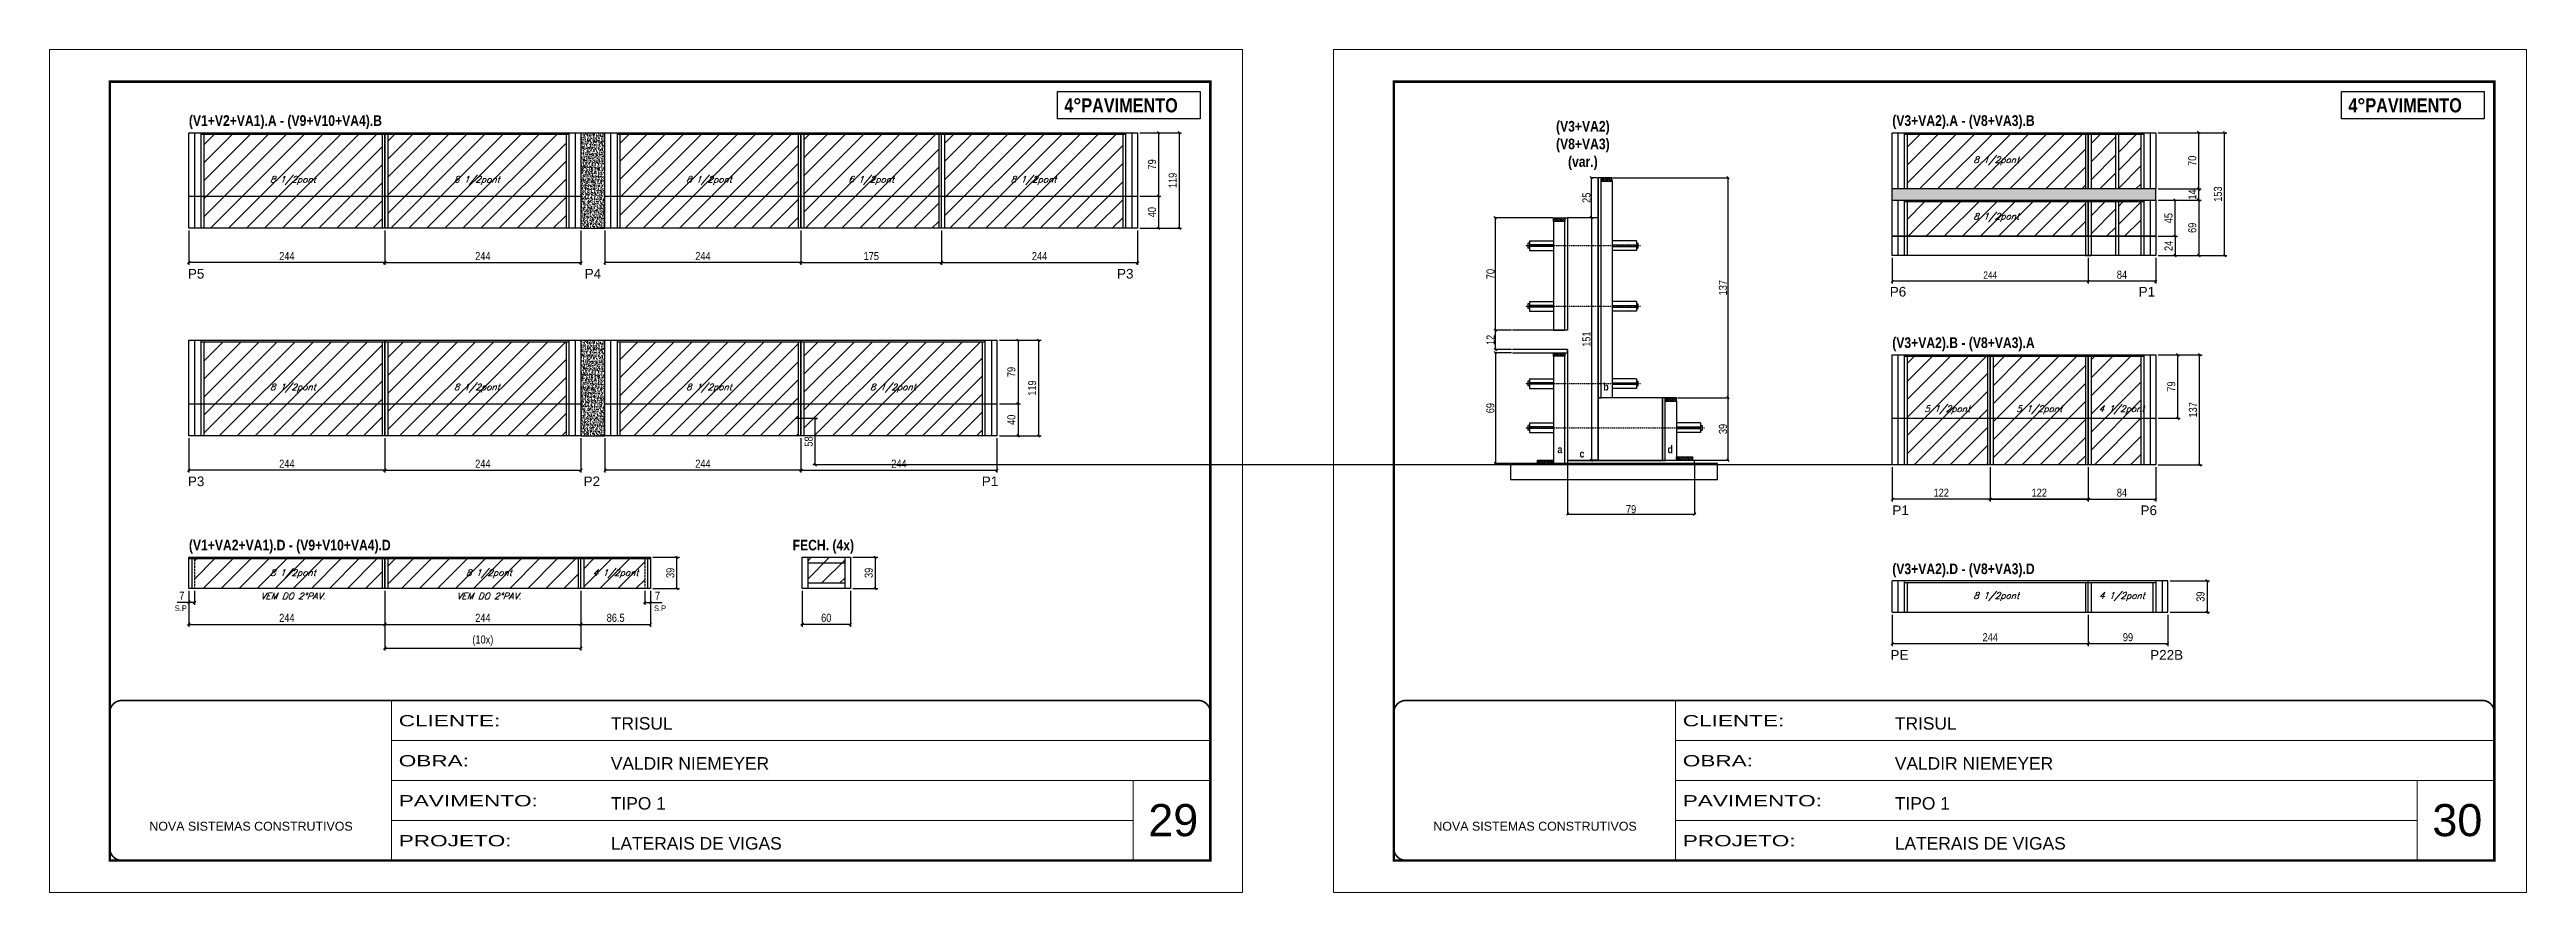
# Model space of a CAD drawing. Extents: x 3330 to 22105, y 1197 to 30204.
# Drawn here: x 12846 to 15930, y 20723 to 21773 of the extents above; entities that cross this region are included whole.
import ezdxf

# ---------------------------------------------------------------- set-up
doc = ezdxf.new("R2010")
doc.units = 0
for name, pattern in [('CONTINUO', [0]), ('DASHED', [0.75, 0.5, -0.25]), ('HIDDEN', [0.375, 0.25, -0.125])]:
    doc.linetypes.add(name, pattern=pattern)
for name, color, linetype in [('5', 5, 'Continuous'), ('barrote', 251, 'Continuous'), ('COTA', 241, 'Continuous'), ('detalhes', 4, 'Continuous'), ('NOMENCLATURA', 7, 'Continuous'), ('Painéis', 200, 'Continuous'), ('SARR_2.2x10', 60, 'Continuous'), ('SARR_2.2x7', 40, 'Continuous'), ('SARR_3.5x7', 81, 'Continuous'), ('TENSOR', 3, 'Continuous'), ('texto', 7, 'Continuous')]:
    doc.layers.add(name, color=color, linetype=linetype)
for name, color, linetype, lineweight in [('CARIMBO', 255, 'Continuous', 9), ('CONCRETO', 251, 'Continuous', 25), ('Folhas', 255, 'Continuous', 9), ('Hachura', 251, 'Continuous', 9), ('SARRAFO DE PRESSAO', 251, 'DASHED', 9)]:
    doc.layers.add(name, color=color, linetype=linetype, lineweight=lineweight)
doc.styles.add('ARIAL', font='arial.ttf')
doc.styles.add('COTA TECNICA', font='techl___.ttf', dxfattribs={"height": 10})
doc.styles.add('COTA TECNICA 2X', font='techl___.ttf', dxfattribs={"height": 10})
doc.styles.add('COTA TECNICA-50', font='techl___.ttf', dxfattribs={"height": 9})
doc.styles.add('Romans', font='romans.shx')
doc.styles.add('ROMAS860', font='ROMAS860.SHX')
doc.styles.get("Standard").update_dxf_attribs({"font": 'arial.ttf'})
doc.styles.add('TECNICA', font='techb___.ttf', dxfattribs={"height": 10})
doc.styles.add('Tecnologia', font='')
doc.styles.get('Tecnologia').set_extended_font_data('Forgotten Futurist')
doc.dimstyles.new('COTA PAINEL-50', dxfattribs={"dimtxt": 9, "dimasz": 3, "dimexe": 3, "dimexo": 3, "dimgap": 3, "dimtad": 1, "dimdec": 1, "dimzin": 12, "dimdsep": 46, "dimtxsty": 'COTA TECNICA-50', "dimblk1": 'OBLIQUE', "dimblk2": 'OBLIQUE', "dimsah": 1, "dimcen": 0.9, "dimclrd": 4, "dimclre": 4, "dimclrt": 240, "dimadec": 1, "dimazin": 3, "dimtfac": 1, "dimtdec": 1, "dimtmove": 0, "dimatfit": 3, "dimfxl": 1, "dimtolj": 1, "dimtzin": 12, "dimarcsym": 0})
doc.dimstyles.new('PAINEL', dxfattribs={"dimtxt": 10, "dimasz": 3, "dimexe": 3, "dimexo": 3, "dimgap": 3, "dimtad": 1, "dimdec": 1, "dimzin": 12, "dimdsep": 46, "dimtxsty": 'COTA TECNICA', "dimblk1": 'OBLIQUE', "dimblk2": 'OBLIQUE', "dimsah": 1, "dimcen": 0.9, "dimclrd": 4, "dimclre": 4, "dimclrt": 240, "dimadec": 1, "dimazin": 3, "dimtfac": 1, "dimtdec": 1, "dimtmove": 0, "dimatfit": 3, "dimfxl": 1, "dimtolj": 1, "dimtzin": 12, "dimarcsym": 0})
doc.dimstyles.new('SECAO', dxfattribs={"dimscale": 0.333333, "dimtxt": 5, "dimasz": 9, "dimexe": 3, "dimexo": 3, "dimgap": 3, "dimtad": 1, "dimdec": 1, "dimlfac": 0.5, "dimzin": 12, "dimdsep": 46, "dimtxsty": 'COTA TECNICA 2X', "dimblk1": 'OBLIQUE', "dimblk2": 'OBLIQUE', "dimsah": 1, "dimcen": 0.9, "dimclrd": 4, "dimclre": 4, "dimclrt": 240, "dimadec": 1, "dimazin": 3, "dimtfac": 1, "dimtdec": 1, "dimtmove": 0, "dimatfit": 3, "dimfxl": 1, "dimtolj": 1, "dimtzin": 12, "dimarcsym": 0})
pattern_1 = [(45, (-117647.116, -7724.232), (-11.2253202, 11.2253202), [])]
pattern_2 = [(45, (-116174.941, -6575.657), (-11.2253202, 11.2253202), [])]

msp = doc.modelspace()

# ---------------------------------------------------------------- texts
at = {"layer": '5', "linetype": 'Continuous'}
for s, rotation, p in [('P5', 359.99996, (13018.29, 21487.8)), ('P4', 359.99996, (13512.31, 21487.8)), ('P3', 359.99996, (14174.94, 21487.8)), ('P6', 359.99996, (15136.95, 21465.42)), ('P1', 359.99996, (15446.79, 21465.42)), ('P3', 359.99996, (13018.29, 21229.24)), ('P2', 359.99996, (13510.91, 21229.24)), ('P1', 359.99996, (14006.63, 21229.24)), ('P1', 359.99996, (15140.17, 21193.14)), ('P6', 359.99996, (15449.13, 21193.14)), ('PE', 0.00004, (15137.85, 21013.04)), ('P22B', 0.00004, (15461.11, 21013.04))]:
    msp.add_text(s, height=12, rotation=rotation, dxfattribs=at).set_placement(p)
at = {"layer": 'CARIMBO', "style": 'ARIAL'}
for s, p in [('29', (14213.92, 20793.24)), ('30', (15812.42, 20793.24))]:
    msp.add_text(s, height=40, dxfattribs=at).set_placement(p)
at = {"layer": 'detalhes', "style": 'TECNICA'}
for s, p in [('b', (14780.26, 21348.27)), ('a', (14723.3, 21270.27)), ('d', (14860.26, 21270.27)), ('c', (14750.69, 21264.85))]:
    msp.add_text(s, height=9.6, dxfattribs=at).set_placement(p)
at = {"layer": 'NOMENCLATURA', "style": 'TECNICA'}
for s, height, p in [('4°PAVIMENTO ', 17.6379, (14109.41, 21694.78)), ('4°PAVIMENTO ', 17.6379, (15707.91, 21694.78)), ('(V1+V2+VA1).A - (V9+V10+VA4).B', 13.2, (13019.54, 21677.98)), ('(V3+VA2).A - (V8+VA3).B', 13.2, (15140.05, 21677.98)), ('(V3+VA2).B - (V8+VA3).A', 13.2, (15140.05, 21401.32)), ('(V1+VA2+VA1).D - (V9+V10+VA4).D', 13.2, (13019.54, 21149.21)), ('FECH. (4x)', 13.2, (13771.15, 21149.21)), ('(V3+VA2).D - (V8+VA3).D', 13.2, (15140.05, 21119.66))]:
    msp.add_text(s, height=height, dxfattribs=at).set_placement(p)
at = {"layer": 'NOMENCLATURA', "insert": (14754.87, 21684.12), "char_height": 13.2, "attachment_point": 2, "style": 'TECNICA'}
msp.add_mtext_dynamic_manual_height_columns('(V3+VA2)\\P(V8+VA3)\\P(var.)', width=300.2766, gutter_width=1, heights=[0], dxfattribs=at)
at = {"layer": 'texto', "color": 2, "char_height": 8, "attachment_point": 5, "style": 'Romans'}
for s, insert in [('{\\Q19;\\C256;8 1/2pont}', (13149.04, 21609.96)), ('{\\Q19;\\C256;8 1/2pont}', (13378.04, 21609.96)), ('{\\Q19;\\C256;8 1/2pont}', (13667.04, 21609.96)), ('{\\Q19;\\C256;6 1/2pont}', (13869.04, 21609.96)), ('{\\Q19;\\C256;8 1/2pont}', (14071.04, 21609.96)), ('{\\Q19;\\C256;8 1/2pont}', (15269.55, 21634.46)), ('{\\Q19;\\C256;8 1/2pont}', (15269.55, 21563.96)), ('{\\Q19;\\C256;8 1/2pont}', (13149.04, 21351.4)), ('{\\Q19;\\C256;8 1/2pont}', (13378.04, 21351.4)), ('{\\Q19;\\C256;8 1/2pont}', (13667.04, 21351.4)), ('{\\Q19;\\C256;8 1/2pont}', (13896.04, 21351.4)), ('{\\Q19;\\C256;5 1/2pont}', (15208.55, 21324.3)), ('{\\Q19;\\C256;5 1/2pont}', (15323.05, 21324.3)), ('{\\Q19;\\C256;4 1/2pont}', (15425.55, 21324.3)), ('{\\Q19;\\C256;8 1/2pont}', (13149.04, 21120.09)), ('{\\Q19;\\C256;8 1/2pont}', (13393.04, 21120.09)), ('{\\Q19;\\C256;4 1/2pont}', (13550.79, 21120.09)), ('{\\Q19;\\C256;VEM DO 2°PAV.}', (13149.04, 21092.27)), ('{\\Q19;\\C256;VEM DO 2°PAV.}', (13393.04, 21092.27)), ('{\\Q19;\\C256;8 1/2pont}', (15269.55, 21091.64)), ('{\\Q19;\\C256;4 1/2pont}', (15426.05, 21091.64))]:
    msp.add_mtext(s, dxfattribs=dict(at, insert=insert))
at = {"layer": 'texto', "color": 4, "char_height": 7, "attachment_point": 5, "style": 'ROMAS860'}
for insert in [(13009.5, 21077.05), (13606.1, 21077.05)]:
    msp.add_mtext('S.P', dxfattribs=dict(at, insert=insert))

# ---------------------------------------------------------------- blocks, each defined once
blk = doc.blocks.new('9999999999')
at = {"color": 30, "linetype": 'CONTINUO'}
for p, q in [((98564.6, 34230.2), (98564.6, 34429.4)), ((98564.6, 34379.6), (99584, 34379.6)), ((98564.6, 34329.8), (99488, 34329.8)), ((99584, 34329.8), (99488, 34329.8)), ((99488, 34329.8), (99488, 34230.2)), ((98564.6, 34280), (99488, 34280))]:
    blk.add_line(p, q, dxfattribs=at)
at = {"color": 30, "linetype": 'CONTINUO', "const_width": 2}
blk.add_lwpolyline([(99584, 34230.2), (99584, 34414.4, 0.414214), (99569, 34429.4), (98229, 34429.4, 0.414214), (98214, 34414.4), (98214, 34245.2, 0.414214), (98229, 34230.2), (99584, 34230.2)], format="xyb", dxfattribs=at)
at = {"layer": 'Folhas'}
blk.add_lwpolyline([(98139, 34190.2), (99624, 34190.2), (99624, 35240.2), (98139, 35240.2)], close=True, dxfattribs=at)
at = {"layer": 'Folhas', "color": 30, "const_width": 3}
blk.add_lwpolyline([(98214, 34230.2), (99584, 34230.2), (99584, 35200.2), (98214, 35200.2)], close=True, dxfattribs=at)
at = {"color": 7, "linetype": 'Continuous', "ltscale": 5, "style": 'ARIAL'}
for s, height, p in [('TRISUL', 15.48, (98837.7, 34393.1)), ('VALDIR NIEMEYER', 15.483, (98837.7, 34343.3)), ('TIPO 1', 15.48, (98837.7, 34293.5)), ('NOVA SISTEMAS CONSTRUTIVOS', 11.059, (98263.2, 34267.2)), ('LATERAIS DE VIGAS', 15.483, (98837.7, 34243.7))]:
    blk.add_text(s, height=height, dxfattribs=at).set_placement(p)
at = {"layer": 'Folhas', "color": 7, "style": 'Tecnologia', "width": 1.5}
for s, p in [('CLIENTE:', (98573.7, 34397.2)), ('OBRA:', (98573.7, 34347.3)), ('PAVIMENTO:', (98573.7, 34297.5)), ('PROJETO:', (98573.7, 34247.7))]:
    blk.add_text(s, height=14, dxfattribs=at).set_placement(p)
blk = doc.blocks.new('_Oblique')
at = {"color": 0, "linetype": 'ByBlock', "lineweight": -2}
blk.add_line((-0.5, -0.5), (0.5, 0.5), dxfattribs=at)
blk = doc.blocks.new('*D2587')
at = {"layer": 'COTA', "color": 4, "lineweight": -2, "transparency": 16777216}
for p, q in [((14872.5, 21339.4), (14936.6, 21339.4)), ((14935.6, 21261.4), (14935.6, 21339.4)), ((14892.5, 21261.4), (14936.6, 21261.4))]:
    blk.add_line(p, q, dxfattribs=at)
at = {"layer": 'Defpoints', "color": 0, "transparency": 16777216}
for p in [(14871.5, 21339.4), (14935.6, 21339.4), (14891.5, 21261.4)]:
    blk.add_point(p, dxfattribs=at)
at = {"layer": 'COTA', "color": 4, "lineweight": -2, "transparency": 16777216, "xscale": 3, "yscale": 3, "zscale": 3}
for p, rotation in [((14935.6, 21339.4), 90), ((14935.6, 21261.4), 270)]:
    blk.add_blockref('_Oblique', p, dxfattribs=dict(at, rotation=rotation))
at = {"layer": 'COTA', "color": 240, "transparency": 16777216, "insert": (14929.3, 21300.4), "char_height": 10, "attachment_point": 5, "rotation": 90, "style": 'COTA TECNICA 2X'}
blk.add_mtext('\\A1;39', dxfattribs=at)
blk = doc.blocks.new('*D2588')
at = {"layer": 'COTA', "color": 4, "lineweight": -2, "transparency": 16777216}
for p, q in [((14792.5, 21613.4), (14936.6, 21613.4)), ((14935.6, 21339.4), (14935.6, 21613.4)), ((14872.5, 21339.4), (14936.6, 21339.4))]:
    blk.add_line(p, q, dxfattribs=at)
at = {"layer": 'Defpoints', "color": 0, "transparency": 16777216}
for p in [(14791.5, 21613.4), (14935.6, 21613.4), (14871.5, 21339.4)]:
    blk.add_point(p, dxfattribs=at)
at = {"layer": 'COTA', "color": 4, "lineweight": -2, "transparency": 16777216, "xscale": 3, "yscale": 3, "zscale": 3}
for p, rotation in [((14935.6, 21613.4), 90), ((14935.6, 21339.4), 270)]:
    blk.add_blockref('_Oblique', p, dxfattribs=dict(at, rotation=rotation))
at = {"layer": 'COTA', "color": 240, "transparency": 16777216, "insert": (14929.3, 21476.4), "char_height": 10, "attachment_point": 5, "rotation": 90, "style": 'COTA TECNICA 2X'}
blk.add_mtext('\\A1;137', dxfattribs=at)
blk = doc.blocks.new('*D2589')
at = {"layer": 'COTA', "color": 4, "lineweight": -2, "transparency": 16777216}
for p, q in [((14666.2, 21395.4), (14645, 21395.4)), ((14646, 21395.4), (14646, 21257.4)), ((14663.8, 21257.4), (14645, 21257.4))]:
    blk.add_line(p, q, dxfattribs=at)
at = {"layer": 'Defpoints', "color": 0, "transparency": 16777216}
for p in [(14667.2, 21395.4), (14646, 21257.4), (14664.8, 21257.4, 0)]:
    blk.add_point(p, dxfattribs=at)
at = {"layer": 'COTA', "color": 4, "lineweight": -2, "transparency": 16777216, "xscale": 3, "yscale": 3, "zscale": 3}
for p, rotation in [((14646, 21395.4), 90), ((14646, 21257.4), 270)]:
    blk.add_blockref('_Oblique', p, dxfattribs=dict(at, rotation=rotation))
at = {"layer": 'COTA', "color": 240, "transparency": 16777216, "insert": (14639.8, 21326.4), "char_height": 10, "attachment_point": 5, "rotation": 90, "style": 'COTA TECNICA 2X'}
blk.add_mtext('\\A1;69', dxfattribs=at)
blk = doc.blocks.new('*D2590')
at = {"layer": 'COTA', "color": 4, "lineweight": -2, "transparency": 16777216}
for p, q in [((14666.2, 21423.4), (14645, 21423.4)), ((14646, 21399.4), (14646, 21423.4)), ((14666.2, 21399.4), (14645, 21399.4))]:
    blk.add_line(p, q, dxfattribs=at)
at = {"layer": 'Defpoints', "color": 0, "transparency": 16777216}
for p in [(14646, 21423.4), (14667.2, 21423.4), (14667.2, 21399.4)]:
    blk.add_point(p, dxfattribs=at)
at = {"layer": 'COTA', "color": 4, "lineweight": -2, "transparency": 16777216, "xscale": 3, "yscale": 3, "zscale": 3}
for p, rotation in [((14646, 21423.4), 90), ((14646, 21399.4), 270)]:
    blk.add_blockref('_Oblique', p, dxfattribs=dict(at, rotation=rotation))
at = {"layer": 'COTA', "color": 240, "transparency": 16777216, "insert": (14639.9, 21411.4), "char_height": 10, "attachment_point": 5, "rotation": 90, "style": 'COTA TECNICA 2X'}
blk.add_mtext('\\A1;12', dxfattribs=at)
blk = doc.blocks.new('*D2591')
at = {"layer": 'COTA', "color": 4, "lineweight": -2, "transparency": 16777216}
for p, q in [((14717.3, 21563.4), (14645, 21563.4)), ((14646, 21423.4), (14646, 21563.4)), ((14666.2, 21423.4), (14645, 21423.4))]:
    blk.add_line(p, q, dxfattribs=at)
at = {"layer": 'Defpoints', "color": 0, "transparency": 16777216}
for p in [(14646, 21563.4), (14718.3, 21563.4), (14667.2, 21423.4)]:
    blk.add_point(p, dxfattribs=at)
at = {"layer": 'COTA', "color": 4, "lineweight": -2, "transparency": 16777216, "xscale": 3, "yscale": 3, "zscale": 3}
for p, rotation in [((14646, 21563.4), 90), ((14646, 21423.4), 270)]:
    blk.add_blockref('_Oblique', p, dxfattribs=dict(at, rotation=rotation))
at = {"layer": 'COTA', "color": 240, "transparency": 16777216, "insert": (14639.9, 21493.4), "char_height": 10, "attachment_point": 5, "rotation": 90, "style": 'COTA TECNICA 2X'}
blk.add_mtext('\\A1;70', dxfattribs=at)
blk = doc.blocks.new('*D2592')
at = {"layer": 'COTA', "color": 4, "lineweight": -2, "transparency": 16777216}
for p, q in [((14772.9, 21563.4), (14764.5, 21563.4)), ((14765.5, 21563.4), (14765.5, 21261.4)), ((14772.9, 21261.4), (14764.5, 21261.4))]:
    blk.add_line(p, q, dxfattribs=at)
at = {"layer": 'Defpoints', "color": 0, "transparency": 16777216}
for p in [(14773.9, 21563.4), (14765.5, 21261.4), (14773.9, 21261.4)]:
    blk.add_point(p, dxfattribs=at)
at = {"layer": 'COTA', "color": 4, "lineweight": -2, "transparency": 16777216, "xscale": 3, "yscale": 3, "zscale": 3}
for p, rotation in [((14765.5, 21563.4), 90), ((14765.5, 21261.4), 270)]:
    blk.add_blockref('_Oblique', p, dxfattribs=dict(at, rotation=rotation))
at = {"layer": 'COTA', "color": 240, "transparency": 16777216, "insert": (14759.4, 21412.4), "char_height": 10, "attachment_point": 5, "rotation": 90, "style": 'COTA TECNICA 2X'}
blk.add_mtext('\\A1;151', dxfattribs=at)
blk = doc.blocks.new('*D2593')
at = {"layer": 'COTA', "color": 4, "lineweight": -2, "transparency": 16777216}
for p, q in [((14735.9, 21256.4), (14735.9, 21193.4)), ((14893.9, 21256.4), (14893.9, 21193.4)), ((14735.9, 21194.4), (14893.9, 21194.4))]:
    blk.add_line(p, q, dxfattribs=at)
at = {"layer": 'Defpoints', "color": 0, "transparency": 16777216}
for p in [(14735.9, 21257.4), (14893.9, 21257.4), (14893.9, 21194.4)]:
    blk.add_point(p, dxfattribs=at)
at = {"layer": 'COTA', "color": 4, "lineweight": -2, "transparency": 16777216, "xscale": 3, "yscale": 3, "zscale": 3, "rotation": 180}
blk.add_blockref('_Oblique', (14735.9, 21194.4), dxfattribs=at)
at = {"layer": 'COTA', "color": 4, "lineweight": -2, "transparency": 16777216, "xscale": 3, "yscale": 3, "zscale": 3}
blk.add_blockref('_Oblique', (14893.9, 21194.4), dxfattribs=at)
at = {"layer": 'COTA', "color": 240, "transparency": 16777216, "insert": (14814.9, 21200.5), "char_height": 10, "attachment_point": 5, "style": 'COTA TECNICA 2X'}
blk.add_mtext('\\A1;79', dxfattribs=at)
blk = doc.blocks.new('*D2594')
at = {"layer": 'COTA', "color": 4, "lineweight": -2, "transparency": 16777216}
for p, q in [((14772.9, 21613.4), (14764.5, 21613.4)), ((14765.5, 21563.4), (14765.5, 21613.4)), ((14772.9, 21563.4), (14764.5, 21563.4))]:
    blk.add_line(p, q, dxfattribs=at)
at = {"layer": 'Defpoints', "color": 0, "transparency": 16777216}
for p in [(14765.5, 21613.4), (14773.9, 21613.4), (14773.9, 21563.4)]:
    blk.add_point(p, dxfattribs=at)
at = {"layer": 'COTA', "color": 4, "lineweight": -2, "transparency": 16777216, "xscale": 3, "yscale": 3, "zscale": 3}
for p, rotation in [((14765.5, 21613.4), 90), ((14765.5, 21563.4), 270)]:
    blk.add_blockref('_Oblique', p, dxfattribs=dict(at, rotation=rotation))
at = {"layer": 'COTA', "color": 240, "transparency": 16777216, "insert": (14759.4, 21588.4), "char_height": 10, "attachment_point": 5, "rotation": 90, "style": 'COTA TECNICA 2X'}
blk.add_mtext('\\A1;25', dxfattribs=at)
blk = doc.blocks.new('*D2595')
at = {"layer": 'COTA', "color": 4, "linetype": 'ByBlock', "lineweight": -2, "transparency": 16777216}
for p, q in [((15140, 21513.5), (15140, 21481.5)), ((15384, 21513.5), (15384, 21481.5)), ((15384, 21484.5), (15140, 21484.5))]:
    blk.add_line(p, q, dxfattribs=at)
at = {"layer": 'Defpoints', "color": 0, "linetype": 'ByBlock', "transparency": 16777216}
for p in [(15140, 21516.5), (15384, 21516.5), (15140, 21484.5)]:
    blk.add_point(p, dxfattribs=at)
at = {"layer": 'COTA', "color": 4, "linetype": 'ByBlock', "lineweight": -2, "transparency": 16777216, "xscale": 3, "yscale": 3, "zscale": 3, "rotation": 180}
blk.add_blockref('_Oblique', (15140, 21484.5), dxfattribs=at)
at = {"layer": 'COTA', "color": 4, "linetype": 'ByBlock', "lineweight": -2, "transparency": 16777216, "xscale": 3, "yscale": 3, "zscale": 3}
blk.add_blockref('_Oblique', (15384, 21484.5), dxfattribs=at)
at = {"layer": 'COTA', "color": 240, "linetype": 'ByBlock', "transparency": 16777216, "insert": (15262, 21492.1), "char_height": 9, "attachment_point": 5, "style": 'COTA TECNICA-50'}
blk.add_mtext('\\A1;244', dxfattribs=at)
blk = doc.blocks.new('*D2596')
at = {"layer": 'COTA', "color": 4, "linetype": 'ByBlock', "lineweight": -2, "transparency": 16777216}
for p, q in [((15384, 21513.5), (15384, 21481.5)), ((15468, 21513.5), (15468, 21481.5)), ((15468, 21484.5), (15384, 21484.5))]:
    blk.add_line(p, q, dxfattribs=at)
at = {"layer": 'Defpoints', "color": 0, "linetype": 'ByBlock', "transparency": 16777216}
for p in [(15384, 21516.5), (15468, 21516.5), (15384, 21484.5)]:
    blk.add_point(p, dxfattribs=at)
at = {"layer": 'COTA', "color": 4, "linetype": 'ByBlock', "lineweight": -2, "transparency": 16777216, "xscale": 3, "yscale": 3, "zscale": 3, "rotation": 180}
blk.add_blockref('_Oblique', (15384, 21484.5), dxfattribs=at)
at = {"layer": 'COTA', "color": 4, "linetype": 'ByBlock', "lineweight": -2, "transparency": 16777216, "xscale": 3, "yscale": 3, "zscale": 3}
blk.add_blockref('_Oblique', (15468, 21484.5), dxfattribs=at)
at = {"layer": 'COTA', "color": 240, "linetype": 'ByBlock', "transparency": 16777216, "insert": (15426, 21492.6), "char_height": 10, "attachment_point": 5, "style": 'COTA TECNICA'}
blk.add_mtext('\\A1;84', dxfattribs=at)
blk = doc.blocks.new('*D2597')
at = {"layer": 'COTA', "color": 4, "linetype": 'ByBlock', "lineweight": -2, "transparency": 16777216}
for p, q in [((15471, 21585.5), (15524.7, 21585.5)), ((15521.7, 21585.5), (15521.7, 21516.5)), ((15471, 21516.5), (15524.7, 21516.5))]:
    blk.add_line(p, q, dxfattribs=at)
at = {"layer": 'Defpoints', "color": 0, "linetype": 'ByBlock', "transparency": 16777216}
for p in [(15468, 21585.5), (15468, 21516.5), (15521.7, 21516.5)]:
    blk.add_point(p, dxfattribs=at)
at = {"layer": 'COTA', "color": 4, "linetype": 'ByBlock', "lineweight": -2, "transparency": 16777216, "xscale": 3, "yscale": 3, "zscale": 3}
for p, rotation in [((15521.7, 21585.5), 90), ((15521.7, 21516.5), 270)]:
    blk.add_blockref('_Oblique', p, dxfattribs=dict(at, rotation=rotation))
at = {"layer": 'COTA', "color": 240, "linetype": 'ByBlock', "transparency": 16777216, "insert": (15513.6, 21551), "char_height": 10, "attachment_point": 5, "rotation": 90, "style": 'COTA TECNICA'}
blk.add_mtext('\\A1;69', dxfattribs=at)
blk = doc.blocks.new('*D2598')
at = {"layer": 'COTA', "color": 4, "linetype": 'ByBlock', "lineweight": -2, "transparency": 16777216}
for p, q in [((15471, 21669.5), (15524.7, 21669.5)), ((15521.7, 21599.5), (15521.7, 21669.5)), ((15471, 21599.5), (15524.7, 21599.5))]:
    blk.add_line(p, q, dxfattribs=at)
at = {"layer": 'Defpoints', "color": 0, "linetype": 'ByBlock', "transparency": 16777216}
for p in [(15468, 21669.5), (15521.7, 21669.5), (15468, 21599.5)]:
    blk.add_point(p, dxfattribs=at)
at = {"layer": 'COTA', "color": 4, "linetype": 'ByBlock', "lineweight": -2, "transparency": 16777216, "xscale": 3, "yscale": 3, "zscale": 3}
for p, rotation in [((15521.7, 21669.5), 90), ((15521.7, 21599.5), 270)]:
    blk.add_blockref('_Oblique', p, dxfattribs=dict(at, rotation=rotation))
at = {"layer": 'COTA', "color": 240, "linetype": 'ByBlock', "transparency": 16777216, "insert": (15513.6, 21634.5), "char_height": 10, "attachment_point": 5, "rotation": 90, "style": 'COTA TECNICA'}
blk.add_mtext('\\A1;70', dxfattribs=at)
blk = doc.blocks.new('*D2599')
at = {"layer": 'COTA', "color": 4, "linetype": 'ByBlock', "lineweight": -2, "transparency": 16777216}
for p, q in [((15471, 21599.5), (15524.7, 21599.5)), ((15471, 21585.5), (15524.7, 21585.5)), ((15521.7, 21585.5), (15521.7, 21599.5))]:
    blk.add_line(p, q, dxfattribs=at)
at = {"layer": 'Defpoints', "color": 0, "linetype": 'ByBlock', "transparency": 16777216}
for p in [(15468, 21599.5), (15468, 21585.5), (15521.7, 21599.5)]:
    blk.add_point(p, dxfattribs=at)
at = {"layer": 'COTA', "color": 4, "linetype": 'ByBlock', "lineweight": -2, "transparency": 16777216, "xscale": 3, "yscale": 3, "zscale": 3}
for p, rotation in [((15521.7, 21599.5), 90), ((15521.7, 21585.5), 270)]:
    blk.add_blockref('_Oblique', p, dxfattribs=dict(at, rotation=rotation))
at = {"layer": 'COTA', "color": 240, "linetype": 'ByBlock', "transparency": 16777216, "insert": (15513.6, 21592.5), "char_height": 10, "attachment_point": 5, "rotation": 90, "style": 'COTA TECNICA'}
blk.add_mtext('\\A1;14', dxfattribs=at)
blk = doc.blocks.new('*D2600')
at = {"layer": 'COTA', "color": 4, "linetype": 'ByBlock', "lineweight": -2, "transparency": 16777216}
for p, q in [((15471, 21669.5), (15556.7, 21669.5)), ((15553.7, 21516.5), (15553.7, 21669.5)), ((15471, 21516.5), (15556.7, 21516.5))]:
    blk.add_line(p, q, dxfattribs=at)
at = {"layer": 'Defpoints', "color": 0, "linetype": 'ByBlock', "transparency": 16777216}
for p in [(15468, 21669.5), (15553.7, 21669.5), (15468, 21516.5)]:
    blk.add_point(p, dxfattribs=at)
at = {"layer": 'COTA', "color": 4, "linetype": 'ByBlock', "lineweight": -2, "transparency": 16777216, "xscale": 3, "yscale": 3, "zscale": 3}
for p, rotation in [((15553.7, 21669.5), 90), ((15553.7, 21516.5), 270)]:
    blk.add_blockref('_Oblique', p, dxfattribs=dict(at, rotation=rotation))
at = {"layer": 'COTA', "color": 240, "linetype": 'ByBlock', "transparency": 16777216, "insert": (15545.5, 21593), "char_height": 10, "attachment_point": 5, "rotation": 90, "style": 'COTA TECNICA'}
blk.add_mtext('\\A1;153', dxfattribs=at)
blk = doc.blocks.new('*D2601')
at = {"layer": 'COTA', "color": 4, "linetype": 'ByBlock', "lineweight": -2, "transparency": 16777216}
for p, q in [((15140, 21252.8), (15140, 21210)), ((15262, 21252.8), (15262, 21210)), ((15262, 21213), (15140, 21213))]:
    blk.add_line(p, q, dxfattribs=at)
at = {"layer": 'Defpoints', "color": 0, "linetype": 'ByBlock', "transparency": 16777216}
for p in [(15140, 21255.8), (15262, 21255.8), (15140, 21213)]:
    blk.add_point(p, dxfattribs=at)
at = {"layer": 'COTA', "color": 4, "linetype": 'ByBlock', "lineweight": -2, "transparency": 16777216, "xscale": 3, "yscale": 3, "zscale": 3, "rotation": 180}
blk.add_blockref('_Oblique', (15140, 21213), dxfattribs=at)
at = {"layer": 'COTA', "color": 4, "linetype": 'ByBlock', "lineweight": -2, "transparency": 16777216, "xscale": 3, "yscale": 3, "zscale": 3}
blk.add_blockref('_Oblique', (15262, 21213), dxfattribs=at)
at = {"layer": 'COTA', "color": 240, "linetype": 'ByBlock', "transparency": 16777216, "insert": (15201, 21221.1), "char_height": 10, "attachment_point": 5, "style": 'COTA TECNICA'}
blk.add_mtext('\\A1;122', dxfattribs=at)
blk = doc.blocks.new('*D2602')
at = {"layer": 'COTA', "color": 4, "linetype": 'ByBlock', "lineweight": -2, "transparency": 16777216}
for p, q in [((15262, 21252.8), (15262, 21210)), ((15384, 21252.8), (15384, 21210)), ((15262, 21213), (15384, 21213))]:
    blk.add_line(p, q, dxfattribs=at)
at = {"layer": 'Defpoints', "color": 0, "linetype": 'ByBlock', "transparency": 16777216}
for p in [(15262, 21255.8), (15384, 21255.8), (15384, 21213)]:
    blk.add_point(p, dxfattribs=at)
at = {"layer": 'COTA', "color": 4, "linetype": 'ByBlock', "lineweight": -2, "transparency": 16777216, "xscale": 3, "yscale": 3, "zscale": 3, "rotation": 180}
blk.add_blockref('_Oblique', (15262, 21213), dxfattribs=at)
at = {"layer": 'COTA', "color": 4, "linetype": 'ByBlock', "lineweight": -2, "transparency": 16777216, "xscale": 3, "yscale": 3, "zscale": 3}
blk.add_blockref('_Oblique', (15384, 21213), dxfattribs=at)
at = {"layer": 'COTA', "color": 240, "linetype": 'ByBlock', "transparency": 16777216, "insert": (15323, 21221.1), "char_height": 10, "attachment_point": 5, "style": 'COTA TECNICA'}
blk.add_mtext('\\A1;122', dxfattribs=at)
blk = doc.blocks.new('*D2648')
at = {"layer": 'COTA', "color": 4, "linetype": 'ByBlock', "lineweight": -2, "transparency": 16777216}
for p, q in [((15262, 21252.8), (15262, 21210)), ((15384, 21252.8), (15384, 21210)), ((15384, 21213), (15262, 21213))]:
    blk.add_line(p, q, dxfattribs=at)
at = {"layer": 'Defpoints', "color": 0, "linetype": 'ByBlock', "transparency": 16777216}
for p in [(15262, 21255.8), (15384, 21255.8), (15262, 21213)]:
    blk.add_point(p, dxfattribs=at)
at = {"layer": 'COTA', "color": 4, "linetype": 'ByBlock', "lineweight": -2, "transparency": 16777216, "xscale": 3, "yscale": 3, "zscale": 3, "rotation": 180}
blk.add_blockref('_Oblique', (15262, 21213), dxfattribs=at)
at = {"layer": 'COTA', "color": 4, "linetype": 'ByBlock', "lineweight": -2, "transparency": 16777216, "xscale": 3, "yscale": 3, "zscale": 3}
blk.add_blockref('_Oblique', (15384, 21213), dxfattribs=at)
at = {"layer": 'COTA', "color": 240, "linetype": 'ByBlock', "transparency": 16777216, "insert": (15323, 21221.1), "char_height": 10, "attachment_point": 5, "style": 'COTA TECNICA'}
blk.add_mtext('\\A1;122', dxfattribs=at)
blk = doc.blocks.new('*D2649')
at = {"layer": 'COTA', "color": 4, "linetype": 'ByBlock', "lineweight": -2, "transparency": 16777216}
for p, q in [((15384, 21252.8), (15384, 21210)), ((15468, 21252.8), (15468, 21210)), ((15384, 21213), (15468, 21213))]:
    blk.add_line(p, q, dxfattribs=at)
at = {"layer": 'Defpoints', "color": 0, "linetype": 'ByBlock', "transparency": 16777216}
for p in [(15384, 21255.8), (15468, 21255.8), (15468, 21213)]:
    blk.add_point(p, dxfattribs=at)
at = {"layer": 'COTA', "color": 4, "linetype": 'ByBlock', "lineweight": -2, "transparency": 16777216, "xscale": 3, "yscale": 3, "zscale": 3, "rotation": 180}
blk.add_blockref('_Oblique', (15384, 21213), dxfattribs=at)
at = {"layer": 'COTA', "color": 4, "linetype": 'ByBlock', "lineweight": -2, "transparency": 16777216, "xscale": 3, "yscale": 3, "zscale": 3}
blk.add_blockref('_Oblique', (15468, 21213), dxfattribs=at)
at = {"layer": 'COTA', "color": 240, "linetype": 'ByBlock', "transparency": 16777216, "insert": (15426, 21221.1), "char_height": 10, "attachment_point": 5, "style": 'COTA TECNICA'}
blk.add_mtext('\\A1;84', dxfattribs=at)
blk = doc.blocks.new('*D2650')
at = {"layer": 'COTA', "color": 4, "linetype": 'ByBlock', "lineweight": -2, "transparency": 16777216}
for p, q in [((15471, 21585.5), (15495.1, 21585.5)), ((15492.1, 21540.5), (15492.1, 21585.5)), ((15471, 21540.5), (15495.1, 21540.5))]:
    blk.add_line(p, q, dxfattribs=at)
at = {"layer": 'Defpoints', "color": 0, "linetype": 'ByBlock', "transparency": 16777216}
for p in [(15468, 21585.5), (15492.1, 21585.5), (15468, 21540.5)]:
    blk.add_point(p, dxfattribs=at)
at = {"layer": 'COTA', "color": 4, "linetype": 'ByBlock', "lineweight": -2, "transparency": 16777216, "xscale": 3, "yscale": 3, "zscale": 3}
for p, rotation in [((15492.1, 21585.5), 90), ((15492.1, 21540.5), 270)]:
    blk.add_blockref('_Oblique', p, dxfattribs=dict(at, rotation=rotation))
at = {"layer": 'COTA', "color": 240, "linetype": 'ByBlock', "transparency": 16777216, "insert": (15484, 21563), "char_height": 10, "attachment_point": 5, "rotation": 90, "style": 'COTA TECNICA'}
blk.add_mtext('\\A1;45', dxfattribs=at)
blk = doc.blocks.new('*D2651')
at = {"layer": 'COTA', "color": 4, "linetype": 'ByBlock', "lineweight": -2, "transparency": 16777216}
for p, q in [((15471, 21540.5), (15495.1, 21540.5)), ((15492.1, 21540.5), (15492.1, 21516.5)), ((15471, 21516.5), (15495.1, 21516.5))]:
    blk.add_line(p, q, dxfattribs=at)
at = {"layer": 'Defpoints', "color": 0, "linetype": 'ByBlock', "transparency": 16777216}
for p in [(15468, 21540.5), (15468, 21516.5), (15492.1, 21516.5)]:
    blk.add_point(p, dxfattribs=at)
at = {"layer": 'COTA', "color": 4, "linetype": 'ByBlock', "lineweight": -2, "transparency": 16777216, "xscale": 3, "yscale": 3, "zscale": 3}
for p, rotation in [((15492.1, 21540.5), 90), ((15492.1, 21516.5), 270)]:
    blk.add_blockref('_Oblique', p, dxfattribs=dict(at, rotation=rotation))
at = {"layer": 'COTA', "color": 240, "linetype": 'ByBlock', "transparency": 16777216, "insert": (15484, 21528.5), "char_height": 10, "attachment_point": 5, "rotation": 90, "style": 'COTA TECNICA'}
blk.add_mtext('\\A1;24', dxfattribs=at)
blk = doc.blocks.new('*D2652')
at = {"layer": 'COTA', "color": 4, "linetype": 'ByBlock', "lineweight": -2, "transparency": 16777216}
for p, q in [((15384, 21069.1), (15384, 21029.9)), ((15483, 21069.1), (15483, 21029.9)), ((15483, 21032.9), (15384, 21032.9))]:
    blk.add_line(p, q, dxfattribs=at)
at = {"layer": 'Defpoints', "color": 0, "linetype": 'ByBlock', "transparency": 16777216}
for p in [(15384, 21072.1), (15483, 21072.1), (15384, 21032.9)]:
    blk.add_point(p, dxfattribs=at)
at = {"layer": 'COTA', "color": 4, "linetype": 'ByBlock', "lineweight": -2, "transparency": 16777216, "xscale": 3, "yscale": 3, "zscale": 3, "rotation": 180}
blk.add_blockref('_Oblique', (15384, 21032.9), dxfattribs=at)
at = {"layer": 'COTA', "color": 4, "linetype": 'ByBlock', "lineweight": -2, "transparency": 16777216, "xscale": 3, "yscale": 3, "zscale": 3}
blk.add_blockref('_Oblique', (15483, 21032.9), dxfattribs=at)
at = {"layer": 'COTA', "color": 240, "linetype": 'ByBlock', "transparency": 16777216, "insert": (15433.5, 21041), "char_height": 10, "attachment_point": 5, "style": 'COTA TECNICA'}
blk.add_mtext('\\A1;99', dxfattribs=at)
blk = doc.blocks.new('*D2653')
at = {"layer": 'COTA', "color": 4, "linetype": 'ByBlock', "lineweight": -2, "transparency": 16777216}
for p, q in [((15140, 21069.1), (15140, 21029.9)), ((15384, 21069.1), (15384, 21029.9)), ((15384, 21032.9), (15140, 21032.9))]:
    blk.add_line(p, q, dxfattribs=at)
at = {"layer": 'Defpoints', "color": 0, "linetype": 'ByBlock', "transparency": 16777216}
for p in [(15140, 21072.1), (15384, 21072.1), (15140, 21032.9)]:
    blk.add_point(p, dxfattribs=at)
at = {"layer": 'COTA', "color": 4, "linetype": 'ByBlock', "lineweight": -2, "transparency": 16777216, "xscale": 3, "yscale": 3, "zscale": 3, "rotation": 180}
blk.add_blockref('_Oblique', (15140, 21032.9), dxfattribs=at)
at = {"layer": 'COTA', "color": 4, "linetype": 'ByBlock', "lineweight": -2, "transparency": 16777216, "xscale": 3, "yscale": 3, "zscale": 3}
blk.add_blockref('_Oblique', (15384, 21032.9), dxfattribs=at)
at = {"layer": 'COTA', "color": 240, "linetype": 'ByBlock', "transparency": 16777216, "insert": (15262, 21041), "char_height": 10, "attachment_point": 5, "style": 'COTA TECNICA'}
blk.add_mtext('\\A1;244', dxfattribs=at)
blk = doc.blocks.new('*D2654')
at = {"layer": 'COTA', "color": 4, "linetype": 'ByBlock', "lineweight": -2, "transparency": 16777216}
for p, q in [((15486, 21111.1), (15535.1, 21111.1)), ((15532.1, 21111.1), (15532.1, 21072.1)), ((15486, 21072.1), (15535.1, 21072.1))]:
    blk.add_line(p, q, dxfattribs=at)
at = {"layer": 'Defpoints', "color": 0, "linetype": 'ByBlock', "transparency": 16777216}
for p in [(15483, 21111.1), (15483, 21072.1), (15532.1, 21072.1)]:
    blk.add_point(p, dxfattribs=at)
at = {"layer": 'COTA', "color": 4, "linetype": 'ByBlock', "lineweight": -2, "transparency": 16777216, "xscale": 3, "yscale": 3, "zscale": 3}
for p, rotation in [((15532.1, 21111.1), 90), ((15532.1, 21072.1), 270)]:
    blk.add_blockref('_Oblique', p, dxfattribs=dict(at, rotation=rotation))
at = {"layer": 'COTA', "color": 240, "linetype": 'ByBlock', "transparency": 16777216, "insert": (15523.8, 21091.6), "char_height": 10, "attachment_point": 5, "rotation": 90, "style": 'COTA TECNICA'}
blk.add_mtext('\\A1;39', dxfattribs=at)
blk = doc.blocks.new('*D2107')
at = {"layer": 'COTA', "color": 4, "linetype": 'ByBlock', "lineweight": -2, "transparency": 16777216}
for p, q in [((13019.5, 21547.5), (13019.5, 21504.7)), ((13263.5, 21547.5), (13263.5, 21504.7)), ((13263.5, 21507.7), (13019.5, 21507.7))]:
    blk.add_line(p, q, dxfattribs=at)
at = {"layer": 'Defpoints', "color": 0, "linetype": 'ByBlock', "transparency": 16777216}
for p in [(13019.5, 21550.5), (13263.5, 21550.5), (13019.5, 21507.7)]:
    blk.add_point(p, dxfattribs=at)
at = {"layer": 'COTA', "color": 4, "linetype": 'ByBlock', "lineweight": -2, "transparency": 16777216, "xscale": 3, "yscale": 3, "zscale": 3, "rotation": 180}
blk.add_blockref('_Oblique', (13019.5, 21507.7), dxfattribs=at)
at = {"layer": 'COTA', "color": 4, "linetype": 'ByBlock', "lineweight": -2, "transparency": 16777216, "xscale": 3, "yscale": 3, "zscale": 3}
blk.add_blockref('_Oblique', (13263.5, 21507.7), dxfattribs=at)
at = {"layer": 'COTA', "color": 240, "linetype": 'ByBlock', "transparency": 16777216, "insert": (13141.5, 21515.8), "char_height": 10, "attachment_point": 5, "style": 'COTA TECNICA'}
blk.add_mtext('\\A1;244', dxfattribs=at)
blk = doc.blocks.new('*D2108')
at = {"layer": 'COTA', "color": 4, "linetype": 'ByBlock', "lineweight": -2, "transparency": 16777216}
for p, q in [((13263.5, 21547.5), (13263.5, 21504.7)), ((13507.5, 21547.5), (13507.5, 21504.7)), ((13263.5, 21507.7), (13507.5, 21507.7))]:
    blk.add_line(p, q, dxfattribs=at)
at = {"layer": 'Defpoints', "color": 0, "linetype": 'ByBlock', "transparency": 16777216}
for p in [(13263.5, 21550.5), (13507.5, 21550.5), (13507.5, 21507.7)]:
    blk.add_point(p, dxfattribs=at)
at = {"layer": 'COTA', "color": 4, "linetype": 'ByBlock', "lineweight": -2, "transparency": 16777216, "xscale": 3, "yscale": 3, "zscale": 3, "rotation": 180}
blk.add_blockref('_Oblique', (13263.5, 21507.7), dxfattribs=at)
at = {"layer": 'COTA', "color": 4, "linetype": 'ByBlock', "lineweight": -2, "transparency": 16777216, "xscale": 3, "yscale": 3, "zscale": 3}
blk.add_blockref('_Oblique', (13507.5, 21507.7), dxfattribs=at)
at = {"layer": 'COTA', "color": 240, "linetype": 'ByBlock', "transparency": 16777216, "insert": (13385.5, 21515.8), "char_height": 10, "attachment_point": 5, "style": 'COTA TECNICA'}
blk.add_mtext('\\A1;244', dxfattribs=at)
blk = doc.blocks.new('*D2109')
at = {"layer": 'COTA', "color": 4, "linetype": 'ByBlock', "lineweight": -2, "transparency": 16777216}
for p, q in [((14203.5, 21669.5), (14255.4, 21669.5)), ((14252.4, 21669.5), (14252.4, 21550.5)), ((14203.5, 21550.5), (14255.4, 21550.5))]:
    blk.add_line(p, q, dxfattribs=at)
at = {"layer": 'Defpoints', "color": 0, "linetype": 'ByBlock', "transparency": 16777216}
for p in [(14200.5, 21669.5), (14200.5, 21550.5), (14252.4, 21550.5)]:
    blk.add_point(p, dxfattribs=at)
at = {"layer": 'COTA', "color": 4, "linetype": 'ByBlock', "lineweight": -2, "transparency": 16777216, "xscale": 3, "yscale": 3, "zscale": 3}
for p, rotation in [((14252.4, 21669.5), 90), ((14252.4, 21550.5), 270)]:
    blk.add_blockref('_Oblique', p, dxfattribs=dict(at, rotation=rotation))
at = {"layer": 'COTA', "color": 240, "linetype": 'ByBlock', "transparency": 16777216, "insert": (14244.3, 21610), "char_height": 10, "attachment_point": 5, "rotation": 90, "style": 'COTA TECNICA'}
blk.add_mtext('\\A1;119', dxfattribs=at)
blk = doc.blocks.new('*D2110')
at = {"layer": 'COTA', "color": 4, "linetype": 'ByBlock', "lineweight": -2, "transparency": 16777216}
for p, q in [((13537.5, 21547.5), (13537.5, 21504.7)), ((13781.5, 21547.5), (13781.5, 21504.7)), ((13781.5, 21507.7), (13537.5, 21507.7))]:
    blk.add_line(p, q, dxfattribs=at)
at = {"layer": 'Defpoints', "color": 0, "linetype": 'ByBlock', "transparency": 16777216}
for p in [(13537.5, 21550.5), (13781.5, 21550.5), (13537.5, 21507.7)]:
    blk.add_point(p, dxfattribs=at)
at = {"layer": 'COTA', "color": 4, "linetype": 'ByBlock', "lineweight": -2, "transparency": 16777216, "xscale": 3, "yscale": 3, "zscale": 3, "rotation": 180}
blk.add_blockref('_Oblique', (13537.5, 21507.7), dxfattribs=at)
at = {"layer": 'COTA', "color": 4, "linetype": 'ByBlock', "lineweight": -2, "transparency": 16777216, "xscale": 3, "yscale": 3, "zscale": 3}
blk.add_blockref('_Oblique', (13781.5, 21507.7), dxfattribs=at)
at = {"layer": 'COTA', "color": 240, "linetype": 'ByBlock', "transparency": 16777216, "insert": (13659.5, 21515.8), "char_height": 10, "attachment_point": 5, "style": 'COTA TECNICA'}
blk.add_mtext('\\A1;244', dxfattribs=at)
blk = doc.blocks.new('*D2111')
at = {"layer": 'COTA', "color": 4, "linetype": 'ByBlock', "lineweight": -2, "transparency": 16777216}
for p, q in [((13781.5, 21547.5), (13781.5, 21504.7)), ((13956.5, 21547.5), (13956.5, 21504.7)), ((13781.5, 21507.7), (13956.5, 21507.7))]:
    blk.add_line(p, q, dxfattribs=at)
at = {"layer": 'Defpoints', "color": 0, "linetype": 'ByBlock', "transparency": 16777216}
for p in [(13781.5, 21550.5), (13956.5, 21550.5), (13956.5, 21507.7)]:
    blk.add_point(p, dxfattribs=at)
at = {"layer": 'COTA', "color": 4, "linetype": 'ByBlock', "lineweight": -2, "transparency": 16777216, "xscale": 3, "yscale": 3, "zscale": 3, "rotation": 180}
blk.add_blockref('_Oblique', (13781.5, 21507.7), dxfattribs=at)
at = {"layer": 'COTA', "color": 4, "linetype": 'ByBlock', "lineweight": -2, "transparency": 16777216, "xscale": 3, "yscale": 3, "zscale": 3}
blk.add_blockref('_Oblique', (13956.5, 21507.7), dxfattribs=at)
at = {"layer": 'COTA', "color": 240, "linetype": 'ByBlock', "transparency": 16777216, "insert": (13869, 21515.8), "char_height": 10, "attachment_point": 5, "style": 'COTA TECNICA'}
blk.add_mtext('\\A1;175', dxfattribs=at)
blk = doc.blocks.new('*D2112')
at = {"layer": 'COTA', "color": 4, "linetype": 'ByBlock', "lineweight": -2, "transparency": 16777216}
for p, q in [((13956.5, 21547.5), (13956.5, 21504.7)), ((14200.5, 21547.5), (14200.5, 21504.7)), ((13956.5, 21507.7), (14200.5, 21507.7))]:
    blk.add_line(p, q, dxfattribs=at)
at = {"layer": 'Defpoints', "color": 0, "linetype": 'ByBlock', "transparency": 16777216}
for p in [(13956.5, 21550.5), (14200.5, 21550.5), (14200.5, 21507.7)]:
    blk.add_point(p, dxfattribs=at)
at = {"layer": 'COTA', "color": 4, "linetype": 'ByBlock', "lineweight": -2, "transparency": 16777216, "xscale": 3, "yscale": 3, "zscale": 3, "rotation": 180}
blk.add_blockref('_Oblique', (13956.5, 21507.7), dxfattribs=at)
at = {"layer": 'COTA', "color": 4, "linetype": 'ByBlock', "lineweight": -2, "transparency": 16777216, "xscale": 3, "yscale": 3, "zscale": 3}
blk.add_blockref('_Oblique', (14200.5, 21507.7), dxfattribs=at)
at = {"layer": 'COTA', "color": 240, "linetype": 'ByBlock', "transparency": 16777216, "insert": (14078.5, 21515.8), "char_height": 10, "attachment_point": 5, "style": 'COTA TECNICA'}
blk.add_mtext('\\A1;244', dxfattribs=at)
blk = doc.blocks.new('*D2113')
at = {"layer": 'COTA', "color": 4, "linetype": 'ByBlock', "lineweight": -2, "transparency": 16777216}
for p, q in [((13019.5, 21288.9), (13019.5, 21246.1)), ((13263.5, 21288.9), (13263.5, 21246.1)), ((13263.5, 21249.1), (13019.5, 21249.1))]:
    blk.add_line(p, q, dxfattribs=at)
at = {"layer": 'Defpoints', "color": 0, "linetype": 'ByBlock', "transparency": 16777216}
for p in [(13019.5, 21291.9), (13263.5, 21291.9), (13019.5, 21249.1)]:
    blk.add_point(p, dxfattribs=at)
at = {"layer": 'COTA', "color": 4, "linetype": 'ByBlock', "lineweight": -2, "transparency": 16777216, "xscale": 3, "yscale": 3, "zscale": 3, "rotation": 180}
blk.add_blockref('_Oblique', (13019.5, 21249.1), dxfattribs=at)
at = {"layer": 'COTA', "color": 4, "linetype": 'ByBlock', "lineweight": -2, "transparency": 16777216, "xscale": 3, "yscale": 3, "zscale": 3}
blk.add_blockref('_Oblique', (13263.5, 21249.1), dxfattribs=at)
at = {"layer": 'COTA', "color": 240, "linetype": 'ByBlock', "transparency": 16777216, "insert": (13141.5, 21257.2), "char_height": 10, "attachment_point": 5, "style": 'COTA TECNICA'}
blk.add_mtext('\\A1;244', dxfattribs=at)
blk = doc.blocks.new('*D2114')
at = {"layer": 'COTA', "color": 4, "linetype": 'ByBlock', "lineweight": -2, "transparency": 16777216}
for p, q in [((13263.5, 21288.9), (13263.5, 21246.1)), ((13507.5, 21288.9), (13507.5, 21246.1)), ((13263.5, 21249.1), (13507.5, 21249.1))]:
    blk.add_line(p, q, dxfattribs=at)
at = {"layer": 'Defpoints', "color": 0, "linetype": 'ByBlock', "transparency": 16777216}
for p in [(13263.5, 21291.9), (13507.5, 21291.9), (13507.5, 21249.1)]:
    blk.add_point(p, dxfattribs=at)
at = {"layer": 'COTA', "color": 4, "linetype": 'ByBlock', "lineweight": -2, "transparency": 16777216, "xscale": 3, "yscale": 3, "zscale": 3, "rotation": 180}
blk.add_blockref('_Oblique', (13263.5, 21249.1), dxfattribs=at)
at = {"layer": 'COTA', "color": 4, "linetype": 'ByBlock', "lineweight": -2, "transparency": 16777216, "xscale": 3, "yscale": 3, "zscale": 3}
blk.add_blockref('_Oblique', (13507.5, 21249.1), dxfattribs=at)
at = {"layer": 'COTA', "color": 240, "linetype": 'ByBlock', "transparency": 16777216, "insert": (13385.5, 21257.2), "char_height": 10, "attachment_point": 5, "style": 'COTA TECNICA'}
blk.add_mtext('\\A1;244', dxfattribs=at)
blk = doc.blocks.new('*D2115')
at = {"layer": 'COTA', "color": 4, "linetype": 'ByBlock', "lineweight": -2, "transparency": 16777216}
for p, q in [((13537.5, 21288.9), (13537.5, 21246.1)), ((13781.5, 21288.9), (13781.5, 21246.1)), ((13781.5, 21249.1), (13537.5, 21249.1))]:
    blk.add_line(p, q, dxfattribs=at)
at = {"layer": 'Defpoints', "color": 0, "linetype": 'ByBlock', "transparency": 16777216}
for p in [(13537.5, 21291.9), (13781.5, 21291.9), (13537.5, 21249.1)]:
    blk.add_point(p, dxfattribs=at)
at = {"layer": 'COTA', "color": 4, "linetype": 'ByBlock', "lineweight": -2, "transparency": 16777216, "xscale": 3, "yscale": 3, "zscale": 3, "rotation": 180}
blk.add_blockref('_Oblique', (13537.5, 21249.1), dxfattribs=at)
at = {"layer": 'COTA', "color": 4, "linetype": 'ByBlock', "lineweight": -2, "transparency": 16777216, "xscale": 3, "yscale": 3, "zscale": 3}
blk.add_blockref('_Oblique', (13781.5, 21249.1), dxfattribs=at)
at = {"layer": 'COTA', "color": 240, "linetype": 'ByBlock', "transparency": 16777216, "insert": (13659.5, 21257.2), "char_height": 10, "attachment_point": 5, "style": 'COTA TECNICA'}
blk.add_mtext('\\A1;244', dxfattribs=at)
blk = doc.blocks.new('*D2116')
at = {"layer": 'COTA', "color": 4, "linetype": 'ByBlock', "lineweight": -2, "transparency": 16777216}
for p, q in [((13781.5, 21288.9), (13781.5, 21246.1)), ((14025.5, 21288.9), (14025.5, 21246.1)), ((13781.5, 21249.1), (14025.5, 21249.1))]:
    blk.add_line(p, q, dxfattribs=at)
at = {"layer": 'Defpoints', "color": 0, "linetype": 'ByBlock', "transparency": 16777216}
for p in [(13781.5, 21291.9), (14025.5, 21291.9), (14025.5, 21249.1)]:
    blk.add_point(p, dxfattribs=at)
at = {"layer": 'COTA', "color": 4, "linetype": 'ByBlock', "lineweight": -2, "transparency": 16777216, "xscale": 3, "yscale": 3, "zscale": 3, "rotation": 180}
blk.add_blockref('_Oblique', (13781.5, 21249.1), dxfattribs=at)
at = {"layer": 'COTA', "color": 4, "linetype": 'ByBlock', "lineweight": -2, "transparency": 16777216, "xscale": 3, "yscale": 3, "zscale": 3}
blk.add_blockref('_Oblique', (14025.5, 21249.1), dxfattribs=at)
at = {"layer": 'COTA', "color": 240, "linetype": 'ByBlock', "transparency": 16777216, "insert": (13903.5, 21257.2), "char_height": 10, "attachment_point": 5, "style": 'COTA TECNICA'}
blk.add_mtext('\\A1;244', dxfattribs=at)
blk = doc.blocks.new('*D2117')
at = {"layer": 'COTA', "color": 4, "linetype": 'ByBlock', "lineweight": -2, "transparency": 16777216}
for p, q in [((13597, 21140.7), (13630.1, 21140.7)), ((13627.1, 21101.7), (13627.1, 21140.7)), ((13597, 21101.7), (13630.1, 21101.7))]:
    blk.add_line(p, q, dxfattribs=at)
at = {"layer": 'Defpoints', "color": 0, "linetype": 'ByBlock', "transparency": 16777216}
for p in [(13594, 21140.7), (13627.1, 21140.7), (13594, 21101.7)]:
    blk.add_point(p, dxfattribs=at)
at = {"layer": 'COTA', "color": 4, "linetype": 'ByBlock', "lineweight": -2, "transparency": 16777216, "xscale": 3, "yscale": 3, "zscale": 3}
for p, rotation in [((13627.1, 21140.7), 90), ((13627.1, 21101.7), 270)]:
    blk.add_blockref('_Oblique', p, dxfattribs=dict(at, rotation=rotation))
at = {"layer": 'COTA', "color": 240, "linetype": 'ByBlock', "transparency": 16777216, "insert": (13618.9, 21121.2), "char_height": 10, "attachment_point": 5, "rotation": 90, "style": 'COTA TECNICA'}
blk.add_mtext('\\A1;39', dxfattribs=at)
blk = doc.blocks.new('*D2118')
at = {"layer": 'COTA', "color": 4, "linetype": 'ByBlock', "lineweight": -2, "transparency": 16777216}
for p, q in [((13019.5, 21098.7), (13019.5, 21054.1)), ((13263.5, 21098.7), (13263.5, 21054.1)), ((13019.5, 21057.1), (13263.5, 21057.1))]:
    blk.add_line(p, q, dxfattribs=at)
at = {"layer": 'Defpoints', "color": 0, "linetype": 'ByBlock', "transparency": 16777216}
for p in [(13019.5, 21101.7), (13263.5, 21101.7), (13263.5, 21057.1)]:
    blk.add_point(p, dxfattribs=at)
at = {"layer": 'COTA', "color": 4, "linetype": 'ByBlock', "lineweight": -2, "transparency": 16777216, "xscale": 3, "yscale": 3, "zscale": 3, "rotation": 180}
blk.add_blockref('_Oblique', (13019.5, 21057.1), dxfattribs=at)
at = {"layer": 'COTA', "color": 4, "linetype": 'ByBlock', "lineweight": -2, "transparency": 16777216, "xscale": 3, "yscale": 3, "zscale": 3}
blk.add_blockref('_Oblique', (13263.5, 21057.1), dxfattribs=at)
at = {"layer": 'COTA', "color": 240, "linetype": 'ByBlock', "transparency": 16777216, "insert": (13141.5, 21065.2), "char_height": 10, "attachment_point": 5, "style": 'COTA TECNICA'}
blk.add_mtext('\\A1;244', dxfattribs=at)
blk = doc.blocks.new('*D2119')
at = {"layer": 'COTA', "color": 4, "linetype": 'ByBlock', "lineweight": -2, "transparency": 16777216}
for p, q in [((13263.5, 21098.7), (13263.5, 21054.1)), ((13507.5, 21098.7), (13507.5, 21054.1)), ((13263.5, 21057.1), (13507.5, 21057.1))]:
    blk.add_line(p, q, dxfattribs=at)
at = {"layer": 'Defpoints', "color": 0, "linetype": 'ByBlock', "transparency": 16777216}
for p in [(13263.5, 21101.7), (13507.5, 21101.7), (13507.5, 21057.1)]:
    blk.add_point(p, dxfattribs=at)
at = {"layer": 'COTA', "color": 4, "linetype": 'ByBlock', "lineweight": -2, "transparency": 16777216, "xscale": 3, "yscale": 3, "zscale": 3, "rotation": 180}
blk.add_blockref('_Oblique', (13263.5, 21057.1), dxfattribs=at)
at = {"layer": 'COTA', "color": 4, "linetype": 'ByBlock', "lineweight": -2, "transparency": 16777216, "xscale": 3, "yscale": 3, "zscale": 3}
blk.add_blockref('_Oblique', (13507.5, 21057.1), dxfattribs=at)
at = {"layer": 'COTA', "color": 240, "linetype": 'ByBlock', "transparency": 16777216, "insert": (13385.5, 21065.2), "char_height": 10, "attachment_point": 5, "style": 'COTA TECNICA'}
blk.add_mtext('\\A1;244', dxfattribs=at)
blk = doc.blocks.new('*D2120')
at = {"layer": 'COTA', "color": 4, "linetype": 'ByBlock', "lineweight": -2, "transparency": 16777216}
for p, q in [((13507.5, 21098.7), (13507.5, 21054.1)), ((13594, 21098.7), (13594, 21054.1)), ((13507.5, 21057.1), (13594, 21057.1))]:
    blk.add_line(p, q, dxfattribs=at)
at = {"layer": 'Defpoints', "color": 0, "linetype": 'ByBlock', "transparency": 16777216}
for p in [(13507.5, 21101.7), (13594, 21101.7), (13594, 21057.1)]:
    blk.add_point(p, dxfattribs=at)
at = {"layer": 'COTA', "color": 4, "linetype": 'ByBlock', "lineweight": -2, "transparency": 16777216, "xscale": 3, "yscale": 3, "zscale": 3, "rotation": 180}
blk.add_blockref('_Oblique', (13507.5, 21057.1), dxfattribs=at)
at = {"layer": 'COTA', "color": 4, "linetype": 'ByBlock', "lineweight": -2, "transparency": 16777216, "xscale": 3, "yscale": 3, "zscale": 3}
blk.add_blockref('_Oblique', (13594, 21057.1), dxfattribs=at)
at = {"layer": 'COTA', "color": 240, "linetype": 'ByBlock', "transparency": 16777216, "insert": (13550.8, 21065.2), "char_height": 10, "attachment_point": 5, "style": 'COTA TECNICA'}
blk.add_mtext('\\A1;86.5', dxfattribs=at)
blk = doc.blocks.new('*D2121')
at = {"layer": 'COTA', "color": 4, "linetype": 'ByBlock', "lineweight": -2, "transparency": 16777216}
for p, q in [((13019.5, 21098.7), (13019.5, 21081.5)), ((13026.5, 21098.7), (13026.5, 21081.5)), ((13019.5, 21084.5), (13004.8, 21084.5)), ((13026.5, 21084.5), (13019.5, 21084.5))]:
    blk.add_line(p, q, dxfattribs=at)
at = {"layer": 'Defpoints', "color": 0, "linetype": 'ByBlock', "transparency": 16777216}
for p in [(13019.5, 21101.7), (13026.5, 21101.7), (13019.5, 21084.5)]:
    blk.add_point(p, dxfattribs=at)
at = {"layer": 'COTA', "color": 4, "linetype": 'ByBlock', "lineweight": -2, "transparency": 16777216, "xscale": 3, "yscale": 3, "zscale": 3, "rotation": 180}
blk.add_blockref('_Oblique', (13019.5, 21084.5), dxfattribs=at)
at = {"layer": 'COTA', "color": 4, "linetype": 'ByBlock', "lineweight": -2, "transparency": 16777216, "xscale": 3, "yscale": 3, "zscale": 3}
blk.add_blockref('_Oblique', (13026.5, 21084.5), dxfattribs=at)
at = {"layer": 'COTA', "color": 240, "linetype": 'ByBlock', "transparency": 16777216, "insert": (13010.7, 21092.6), "char_height": 10, "attachment_point": 5, "style": 'COTA TECNICA'}
blk.add_mtext('\\A1;7', dxfattribs=at)
blk = doc.blocks.new('*D2122')
at = {"layer": 'COTA', "color": 4, "linetype": 'ByBlock', "lineweight": -2, "transparency": 16777216}
for p, q in [((13263.5, 21098.7), (13263.5, 21024.4)), ((13507.5, 21098.7), (13507.5, 21024.4)), ((13263.5, 21027.4), (13507.5, 21027.4))]:
    blk.add_line(p, q, dxfattribs=at)
at = {"layer": 'Defpoints', "color": 0, "linetype": 'ByBlock', "transparency": 16777216}
for p in [(13263.5, 21101.7), (13507.5, 21101.7), (13507.5, 21027.4)]:
    blk.add_point(p, dxfattribs=at)
at = {"layer": 'COTA', "color": 4, "linetype": 'ByBlock', "lineweight": -2, "transparency": 16777216, "xscale": 3, "yscale": 3, "zscale": 3, "rotation": 180}
blk.add_blockref('_Oblique', (13263.5, 21027.4), dxfattribs=at)
at = {"layer": 'COTA', "color": 4, "linetype": 'ByBlock', "lineweight": -2, "transparency": 16777216, "xscale": 3, "yscale": 3, "zscale": 3}
blk.add_blockref('_Oblique', (13507.5, 21027.4), dxfattribs=at)
at = {"layer": 'COTA', "color": 240, "linetype": 'ByBlock', "transparency": 16777216, "insert": (13385.5, 21036.7), "char_height": 10, "attachment_point": 5, "style": 'COTA TECNICA'}
blk.add_mtext('\\A1;(10x)', dxfattribs=at)
blk = doc.blocks.new('*D2123')
at = {"layer": 'COTA', "color": 4, "linetype": 'ByBlock', "lineweight": -2, "transparency": 16777216}
for p, q in [((13587, 21098.7), (13587, 21081.5)), ((13594, 21098.7), (13594, 21081.5)), ((13587, 21084.5), (13594, 21084.5)), ((13594, 21084.5), (13608.8, 21084.5))]:
    blk.add_line(p, q, dxfattribs=at)
at = {"layer": 'Defpoints', "color": 0, "linetype": 'ByBlock', "transparency": 16777216}
for p in [(13587, 21101.7), (13594, 21101.7), (13594, 21084.5)]:
    blk.add_point(p, dxfattribs=at)
at = {"layer": 'COTA', "color": 4, "linetype": 'ByBlock', "lineweight": -2, "transparency": 16777216, "xscale": 3, "yscale": 3, "zscale": 3, "rotation": 180}
blk.add_blockref('_Oblique', (13587, 21084.5), dxfattribs=at)
at = {"layer": 'COTA', "color": 4, "linetype": 'ByBlock', "lineweight": -2, "transparency": 16777216, "xscale": 3, "yscale": 3, "zscale": 3}
blk.add_blockref('_Oblique', (13594, 21084.5), dxfattribs=at)
at = {"layer": 'COTA', "color": 240, "linetype": 'ByBlock', "transparency": 16777216, "insert": (13602.9, 21092.6), "char_height": 10, "attachment_point": 5, "style": 'COTA TECNICA'}
blk.add_mtext('\\A1;7', dxfattribs=at)
blk = doc.blocks.new('*D2124')
at = {"layer": 'COTA', "color": 4, "linetype": 'ByBlock', "lineweight": -2, "transparency": 16777216}
for p, q in [((13846, 21140.7), (13877.1, 21140.7)), ((13874.1, 21101.7), (13874.1, 21140.7)), ((13846, 21101.7), (13877.1, 21101.7))]:
    blk.add_line(p, q, dxfattribs=at)
at = {"layer": 'Defpoints', "color": 0, "linetype": 'ByBlock', "transparency": 16777216}
for p in [(13843, 21140.7), (13874.1, 21140.7), (13843, 21101.7)]:
    blk.add_point(p, dxfattribs=at)
at = {"layer": 'COTA', "color": 4, "linetype": 'ByBlock', "lineweight": -2, "transparency": 16777216, "xscale": 3, "yscale": 3, "zscale": 3}
for p, rotation in [((13874.1, 21140.7), 90), ((13874.1, 21101.7), 270)]:
    blk.add_blockref('_Oblique', p, dxfattribs=dict(at, rotation=rotation))
at = {"layer": 'COTA', "color": 240, "linetype": 'ByBlock', "transparency": 16777216, "insert": (13865.9, 21121.2), "char_height": 10, "attachment_point": 5, "rotation": 90, "style": 'COTA TECNICA'}
blk.add_mtext('\\A1;39', dxfattribs=at)
blk = doc.blocks.new('*D2125')
at = {"layer": 'COTA', "color": 4, "linetype": 'ByBlock', "lineweight": -2, "transparency": 16777216}
for p, q in [((13783, 21098.7), (13783, 21054.1)), ((13843, 21098.7), (13843, 21054.1)), ((13843, 21057.1), (13783, 21057.1))]:
    blk.add_line(p, q, dxfattribs=at)
at = {"layer": 'Defpoints', "color": 0, "linetype": 'ByBlock', "transparency": 16777216}
for p in [(13783, 21101.7), (13843, 21101.7), (13783, 21057.1)]:
    blk.add_point(p, dxfattribs=at)
at = {"layer": 'COTA', "color": 4, "linetype": 'ByBlock', "lineweight": -2, "transparency": 16777216, "xscale": 3, "yscale": 3, "zscale": 3, "rotation": 180}
blk.add_blockref('_Oblique', (13783, 21057.1), dxfattribs=at)
at = {"layer": 'COTA', "color": 4, "linetype": 'ByBlock', "lineweight": -2, "transparency": 16777216, "xscale": 3, "yscale": 3, "zscale": 3}
blk.add_blockref('_Oblique', (13843, 21057.1), dxfattribs=at)
at = {"layer": 'COTA', "color": 240, "linetype": 'ByBlock', "transparency": 16777216, "insert": (13813, 21065.2), "char_height": 10, "attachment_point": 5, "style": 'COTA TECNICA'}
blk.add_mtext('\\A1;60', dxfattribs=at)
blk = doc.blocks.new('*D2126')
at = {"layer": 'COTA', "color": 4, "linetype": 'ByBlock', "lineweight": -2, "transparency": 16777216}
for p, q in [((14203.5, 21669.5), (14229.7, 21669.5)), ((14226.7, 21669.5), (14226.7, 21590.5)), ((14203.5, 21590.5), (14229.7, 21590.5))]:
    blk.add_line(p, q, dxfattribs=at)
at = {"layer": 'Defpoints', "color": 0, "linetype": 'ByBlock', "transparency": 16777216}
for p in [(14200.5, 21669.5), (14200.5, 21590.5), (14226.7, 21590.5)]:
    blk.add_point(p, dxfattribs=at)
at = {"layer": 'COTA', "color": 4, "linetype": 'ByBlock', "lineweight": -2, "transparency": 16777216, "xscale": 3, "yscale": 3, "zscale": 3}
for p, rotation in [((14226.7, 21669.5), 90), ((14226.7, 21590.5), 270)]:
    blk.add_blockref('_Oblique', p, dxfattribs=dict(at, rotation=rotation))
at = {"layer": 'COTA', "color": 240, "linetype": 'ByBlock', "transparency": 16777216, "insert": (14218.5, 21630), "char_height": 10, "attachment_point": 5, "rotation": 90, "style": 'COTA TECNICA'}
blk.add_mtext('\\A1;79', dxfattribs=at)
blk = doc.blocks.new('*D2127')
at = {"layer": 'COTA', "color": 4, "linetype": 'ByBlock', "lineweight": -2, "transparency": 16777216}
for p, q in [((14203.5, 21590.5), (14229.7, 21590.5)), ((14226.7, 21590.5), (14226.7, 21550.5)), ((14203.5, 21550.5), (14229.7, 21550.5))]:
    blk.add_line(p, q, dxfattribs=at)
at = {"layer": 'Defpoints', "color": 0, "linetype": 'ByBlock', "transparency": 16777216}
for p in [(14200.5, 21590.5), (14200.5, 21550.5), (14226.7, 21550.5)]:
    blk.add_point(p, dxfattribs=at)
at = {"layer": 'COTA', "color": 4, "linetype": 'ByBlock', "lineweight": -2, "transparency": 16777216, "xscale": 3, "yscale": 3, "zscale": 3}
for p, rotation in [((14226.7, 21590.5), 90), ((14226.7, 21550.5), 270)]:
    blk.add_blockref('_Oblique', p, dxfattribs=dict(at, rotation=rotation))
at = {"layer": 'COTA', "color": 240, "linetype": 'ByBlock', "transparency": 16777216, "insert": (14218.5, 21570.5), "char_height": 10, "attachment_point": 5, "rotation": 90, "style": 'COTA TECNICA'}
blk.add_mtext('\\A1;40', dxfattribs=at)
blk = doc.blocks.new('*D2128')
at = {"layer": 'COTA', "color": 4, "linetype": 'ByBlock', "lineweight": -2, "transparency": 16777216}
for p, q in [((14028.5, 21410.9), (14080.4, 21410.9)), ((14077.4, 21410.9), (14077.4, 21291.9)), ((14028.5, 21291.9), (14080.4, 21291.9))]:
    blk.add_line(p, q, dxfattribs=at)
at = {"layer": 'Defpoints', "color": 0, "linetype": 'ByBlock', "transparency": 16777216}
for p in [(14025.5, 21410.9), (14025.5, 21291.9), (14077.4, 21291.9)]:
    blk.add_point(p, dxfattribs=at)
at = {"layer": 'COTA', "color": 4, "linetype": 'ByBlock', "lineweight": -2, "transparency": 16777216, "xscale": 3, "yscale": 3, "zscale": 3}
for p, rotation in [((14077.4, 21410.9), 90), ((14077.4, 21291.9), 270)]:
    blk.add_blockref('_Oblique', p, dxfattribs=dict(at, rotation=rotation))
at = {"layer": 'COTA', "color": 240, "linetype": 'ByBlock', "transparency": 16777216, "insert": (14069.3, 21351.4), "char_height": 10, "attachment_point": 5, "rotation": 90, "style": 'COTA TECNICA'}
blk.add_mtext('\\A1;119', dxfattribs=at)
blk = doc.blocks.new('*D2129')
at = {"layer": 'COTA', "color": 4, "linetype": 'ByBlock', "lineweight": -2, "transparency": 16777216}
for p, q in [((14028.5, 21410.9), (14054.7, 21410.9)), ((14051.7, 21410.9), (14051.7, 21331.9)), ((14028.5, 21331.9), (14054.7, 21331.9))]:
    blk.add_line(p, q, dxfattribs=at)
at = {"layer": 'Defpoints', "color": 0, "linetype": 'ByBlock', "transparency": 16777216}
for p in [(14025.5, 21410.9), (14025.5, 21331.9), (14051.7, 21331.9)]:
    blk.add_point(p, dxfattribs=at)
at = {"layer": 'COTA', "color": 4, "linetype": 'ByBlock', "lineweight": -2, "transparency": 16777216, "xscale": 3, "yscale": 3, "zscale": 3}
for p, rotation in [((14051.7, 21410.9), 90), ((14051.7, 21331.9), 270)]:
    blk.add_blockref('_Oblique', p, dxfattribs=dict(at, rotation=rotation))
at = {"layer": 'COTA', "color": 240, "linetype": 'ByBlock', "transparency": 16777216, "insert": (14043.5, 21371.4), "char_height": 10, "attachment_point": 5, "rotation": 90, "style": 'COTA TECNICA'}
blk.add_mtext('\\A1;79', dxfattribs=at)
blk = doc.blocks.new('*D2130')
at = {"layer": 'COTA', "color": 4, "linetype": 'ByBlock', "lineweight": -2, "transparency": 16777216}
for p, q in [((14028.5, 21331.9), (14054.7, 21331.9)), ((14051.7, 21331.9), (14051.7, 21291.9)), ((14028.5, 21291.9), (14054.7, 21291.9))]:
    blk.add_line(p, q, dxfattribs=at)
at = {"layer": 'Defpoints', "color": 0, "linetype": 'ByBlock', "transparency": 16777216}
for p in [(14025.5, 21331.9), (14025.5, 21291.9), (14051.7, 21291.9)]:
    blk.add_point(p, dxfattribs=at)
at = {"layer": 'COTA', "color": 4, "linetype": 'ByBlock', "lineweight": -2, "transparency": 16777216, "xscale": 3, "yscale": 3, "zscale": 3}
for p, rotation in [((14051.7, 21331.9), 90), ((14051.7, 21291.9), 270)]:
    blk.add_blockref('_Oblique', p, dxfattribs=dict(at, rotation=rotation))
at = {"layer": 'COTA', "color": 240, "linetype": 'ByBlock', "transparency": 16777216, "insert": (14043.5, 21311.9), "char_height": 10, "attachment_point": 5, "rotation": 90, "style": 'COTA TECNICA'}
blk.add_mtext('\\A1;40', dxfattribs=at)
blk = doc.blocks.new('*D2211')
at = {"layer": 'COTA', "color": 4, "linetype": 'ByBlock', "lineweight": -2, "transparency": 16777216}
for p, q in [((15471, 21392.8), (15525.7, 21392.8)), ((15522.7, 21255.8), (15522.7, 21392.8)), ((15471, 21255.8), (15525.7, 21255.8))]:
    blk.add_line(p, q, dxfattribs=at)
at = {"layer": 'Defpoints', "color": 0, "linetype": 'ByBlock', "transparency": 16777216}
for p in [(15468, 21392.8), (15522.7, 21392.8), (15468, 21255.8)]:
    blk.add_point(p, dxfattribs=at)
at = {"layer": 'COTA', "color": 4, "linetype": 'ByBlock', "lineweight": -2, "transparency": 16777216, "xscale": 3, "yscale": 3, "zscale": 3}
for p, rotation in [((15522.7, 21392.8), 90), ((15522.7, 21255.8), 270)]:
    blk.add_blockref('_Oblique', p, dxfattribs=dict(at, rotation=rotation))
at = {"layer": 'COTA', "color": 240, "linetype": 'ByBlock', "transparency": 16777216, "insert": (15514.4, 21324.3), "char_height": 10, "attachment_point": 5, "rotation": 90, "style": 'COTA TECNICA'}
blk.add_mtext('\\A1;137', dxfattribs=at)
blk = doc.blocks.new('*D2212')
at = {"layer": 'COTA', "color": 4, "linetype": 'ByBlock', "lineweight": -2, "transparency": 16777216}
for p, q in [((13774.7, 21313.8), (13802.2, 21313.8)), ((13799.2, 21255.8), (13799.2, 21313.8)), ((15465, 21255.8), (13796.2, 21255.8))]:
    blk.add_line(p, q, dxfattribs=at)
at = {"layer": 'Defpoints', "color": 0, "linetype": 'ByBlock', "transparency": 16777216}
for p in [(13771.7, 21313.8), (13799.2, 21313.8), (15468, 21255.8)]:
    blk.add_point(p, dxfattribs=at)
at = {"layer": 'COTA', "color": 4, "linetype": 'ByBlock', "lineweight": -2, "transparency": 16777216, "xscale": 3, "yscale": 3, "zscale": 3}
for p, rotation in [((13799.2, 21313.8), 90), ((13799.2, 21255.8), 270)]:
    blk.add_blockref('_Oblique', p, dxfattribs=dict(at, rotation=rotation))
at = {"layer": 'COTA', "color": 240, "linetype": 'ByBlock', "transparency": 16777216, "insert": (13791.1, 21284.8), "char_height": 10, "attachment_point": 5, "rotation": 90, "style": 'COTA TECNICA'}
blk.add_mtext('\\A1;58', dxfattribs=at)
blk = doc.blocks.new('*D2213')
at = {"layer": 'COTA', "color": 4, "linetype": 'ByBlock', "lineweight": -2, "transparency": 16777216}
for p, q in [((15471, 21392.8), (15498.6, 21392.8)), ((15495.6, 21313.8), (15495.6, 21392.8)), ((15471, 21313.8), (15498.6, 21313.8))]:
    blk.add_line(p, q, dxfattribs=at)
at = {"layer": 'Defpoints', "color": 0, "linetype": 'ByBlock', "transparency": 16777216}
for p in [(15468, 21392.8), (15495.6, 21392.8), (15468, 21313.8)]:
    blk.add_point(p, dxfattribs=at)
at = {"layer": 'COTA', "color": 4, "linetype": 'ByBlock', "lineweight": -2, "transparency": 16777216, "xscale": 3, "yscale": 3, "zscale": 3}
for p, rotation in [((15495.6, 21392.8), 90), ((15495.6, 21313.8), 270)]:
    blk.add_blockref('_Oblique', p, dxfattribs=dict(at, rotation=rotation))
at = {"layer": 'COTA', "color": 240, "linetype": 'ByBlock', "transparency": 16777216, "insert": (15487.5, 21353.3), "char_height": 10, "attachment_point": 5, "rotation": 90, "style": 'COTA TECNICA'}
blk.add_mtext('\\A1;79', dxfattribs=at)

# ---------------------------------------------------------------- dimensions: what is measured, and where the dimension line sits
at = {"layer": 'COTA', "linetype": 'ByBlock'}
for base, p1, p2, angle, picture, middle in [((14252.38, 21550.46), (14200.54, 21669.46), (14200.54, 21550.46), 90, '*D2109', (14244.3, 21609.96)), ((14226.65, 21590.46), (14200.54, 21669.46), (14200.54, 21590.46), 90, '*D2126', (14218.55, 21629.96)), ((15521.72, 21669.46), (15468.05, 21599.46), (15468.05, 21669.46), 90, '*D2598', (15513.62, 21634.46)), ((15553.73, 21669.46), (15468.05, 21516.46), (15468.05, 21669.46), 90, '*D2600', (15545.51, 21592.96)), ((15521.72, 21516.46), (15468.05, 21585.46), (15468.05, 21516.46), 90, '*D2597', (15513.59, 21550.96)), ((15492.1, 21585.46), (15468.05, 21540.46), (15468.05, 21585.46), 90, '*D2650', (15483.99, 21562.96)), ((15492.1, 21516.46), (15468.05, 21540.46), (15468.05, 21516.46), 90, '*D2651', (15484.03, 21528.46)), ((14077.38, 21291.9), (14025.54, 21410.9), (14025.54, 21291.9), 90, '*D2128', (14069.3, 21351.4)), ((14051.65, 21331.9), (14025.54, 21410.9), (14025.54, 21331.9), 90, '*D2129', (14043.55, 21371.4)), ((15522.65, 21392.8), (15468.05, 21255.8), (15468.05, 21392.8), 90, '*D2211', (15514.43, 21324.3)), ((13799.25, 21313.8), (15468.05, 21255.8), (13771.72, 21313.8), 90, '*D2212', (13791.12, 21284.8)), ((13627.14, 21140.69), (13594.04, 21101.69), (13594.04, 21140.69), 90, '*D2117', (13618.89, 21121.19)), ((13874.11, 21140.69), (13842.98, 21101.69), (13842.98, 21140.69), 90, '*D2124', (13865.86, 21121.19)), ((15532.07, 21072.14), (15483.05, 21111.14), (15483.05, 21072.14), 90, '*D2654', (15523.82, 21091.64)), ((15384.05, 21032.94), (15483.05, 21072.14), (15384.05, 21072.14), 180, '*D2652', (15433.55, 21041.03))]:
    dim = msp.add_linear_dim(base=base, p1=p1, p2=p2, angle=angle, dimstyle='PAINEL', dxfattribs=at)
    dim.commit()
    dim.dimension.update_dxf_attribs({"geometry": picture, "text_midpoint": middle})
for base, p1, p2, angle, dimstyle, override, picture, middle in [((14226.65, 21550.46), (14200.54, 21590.46), (14200.54, 21550.46), 90, 'PAINEL', {"dimtmove": 1}, '*D2127', (14218.55, 21570.46)), ((15140.05, 21484.53), (15384.05, 21516.46), (15140.05, 21516.46), 180, 'COTA PAINEL-50', {"dimarcsym": 1}, '*D2595', (15262.05, 21492.09)), ((15495.57, 21392.8), (15468.05, 21313.8), (15468.05, 21392.8), 90, 'PAINEL', {"dimtmove": 1}, '*D2213', (15487.47, 21353.3)), ((14051.65, 21291.9), (14025.54, 21331.9), (14025.54, 21291.9), 90, 'PAINEL', {"dimtmove": 1}, '*D2130', (14043.55, 21311.9)), ((15140.05, 21032.94), (15384.05, 21072.14), (15140.05, 21072.14), 180, 'PAINEL', {"dimtmove": 1}, '*D2653', (15262.05, 21041.01))]:
    dim = msp.add_linear_dim(base=base, p1=p1, p2=p2, angle=angle, dimstyle=dimstyle, override=override, dxfattribs=at)
    dim.commit()
    dim.dimension.update_dxf_attribs({"geometry": picture, "text_midpoint": middle})
at = {"layer": 'COTA'}
for base, p1, p2, picture, middle in [((14765.51, 21613.37), (14773.87, 21563.37), (14773.87, 21613.37), '*D2594', (14759.41, 21588.37)), ((14935.57, 21613.37), (14871.47, 21339.37), (14791.47, 21613.37), '*D2588', (14929.35, 21476.37)), ((14645.95, 21563.37), (14667.17, 21423.37), (14718.27, 21563.37), '*D2591', (14639.85, 21493.37)), ((14765.51, 21261.37), (14773.87, 21563.37), (14773.87, 21261.37), '*D2592', (14759.41, 21412.37)), ((14645.95, 21423.37), (14667.17, 21399.37), (14667.17, 21423.37), '*D2590', (14639.9, 21411.37)), ((14645.95, 21257.37), (14667.17, 21395.37), (14664.82, 21257.37), '*D2589', (14639.82, 21326.37)), ((14935.57, 21339.37), (14891.47, 21261.37), (14871.47, 21339.37), '*D2587', (14929.32, 21300.37))]:
    dim = msp.add_linear_dim(base=base, p1=p1, p2=p2, angle=90, dimstyle='SECAO', dxfattribs=at)
    dim.commit()
    dim.dimension.update_dxf_attribs({"geometry": picture, "text_midpoint": middle})
at = {"layer": 'COTA', "linetype": 'ByBlock'}
dim = msp.add_linear_dim(base=(15521.72, 21599.46), p1=(15468.05, 21585.46), p2=(15468.05, 21599.46), angle=90, dimstyle='PAINEL', dxfattribs=at)
dim.commit()
dim.dimension.update_dxf_attribs({"geometry": '*D2599', "text_midpoint": (15521.72, 21592.46), "dimtype": 160})
for base, p1, p2, picture, middle in [((13019.54, 21507.7), (13263.54, 21550.46), (13019.54, 21550.46), '*D2107', (13141.54, 21515.77)), ((13507.54, 21507.7), (13263.54, 21550.46), (13507.54, 21550.46), '*D2108', (13385.54, 21515.77)), ((13537.54, 21507.7), (13781.54, 21550.46), (13537.54, 21550.46), '*D2110', (13659.54, 21515.77)), ((13956.54, 21507.7), (13781.54, 21550.46), (13956.54, 21550.46), '*D2111', (13869.04, 21515.81)), ((15384.05, 21484.53), (15468.05, 21516.46), (15384.05, 21516.46), '*D2596', (15426.05, 21492.62)), ((13019.54, 21249.14), (13263.54, 21291.9), (13019.54, 21291.9), '*D2113', (13141.54, 21257.21)), ((13507.54, 21249.14), (13263.54, 21291.9), (13507.54, 21291.9), '*D2114', (13385.54, 21257.21)), ((13537.54, 21249.14), (13781.54, 21291.9), (13537.54, 21291.9), '*D2115', (13659.54, 21257.21)), ((14025.54, 21249.14), (13781.54, 21291.9), (14025.54, 21291.9), '*D2116', (13903.54, 21257.21)), ((15140.05, 21213.03), (15262.05, 21255.8), (15140.05, 21255.8), '*D2601', (15201.05, 21221.09)), ((15384.05, 21213.03), (15262.05, 21255.8), (15384.05, 21255.8), '*D2602', (15323.05, 21221.09)), ((15262.05, 21213.03), (15384.05, 21255.8), (15262.05, 21255.8), '*D2648', (15323.05, 21221.09)), ((15468.05, 21213.03), (15384.05, 21255.8), (15468.05, 21255.8), '*D2649', (15426.05, 21221.13)), ((13019.54, 21084.55), (13026.54, 21101.69), (13019.54, 21101.69), '*D2121', (13010.68, 21092.62)), ((13263.54, 21057.1), (13019.54, 21101.69), (13263.54, 21101.69), '*D2118', (13141.54, 21065.17)), ((13594.04, 21084.55), (13587.04, 21101.69), (13594.04, 21101.69), '*D2123', (13602.91, 21092.62)), ((13782.98, 21057.1), (13842.98, 21101.69), (13782.98, 21101.69), '*D2125', (13812.98, 21065.2))]:
    dim = msp.add_linear_dim(base=base, p1=p1, p2=p2, dimstyle='PAINEL', dxfattribs=at)
    dim.commit()
    dim.dimension.update_dxf_attribs({"geometry": picture, "text_midpoint": middle})
for base, p1, p2, picture, middle in [((14200.54, 21507.7), (13956.54, 21550.46), (14200.54, 21550.46), '*D2112', (14078.54, 21515.77)), ((13507.54, 21057.1), (13263.54, 21101.69), (13507.54, 21101.69), '*D2119', (13385.54, 21065.17)), ((13594.04, 21057.1), (13507.54, 21101.69), (13594.04, 21101.69), '*D2120', (13550.79, 21065.23))]:
    dim = msp.add_linear_dim(base=base, p1=p1, p2=p2, dimstyle='PAINEL', override={"dimtmove": 1}, dxfattribs=at)
    dim.commit()
    dim.dimension.update_dxf_attribs({"geometry": picture, "text_midpoint": middle})
at = {"layer": 'COTA'}
dim = msp.add_linear_dim(base=(14893.87, 21194.43), p1=(14735.87, 21257.37), p2=(14893.87, 21257.37), dimstyle='SECAO', dxfattribs=at)
dim.commit()
dim.dimension.update_dxf_attribs({"geometry": '*D2593', "text_midpoint": (14814.87, 21200.53)})
at = {"layer": 'COTA', "linetype": 'ByBlock'}
dim = msp.add_linear_dim(base=(13507.54, 21027.44), p1=(13263.54, 21101.69), p2=(13507.54, 21101.69), text='(10x)', dimstyle='PAINEL', dxfattribs=at)
dim.commit()
dim.dimension.update_dxf_attribs({"geometry": '*D2122', "text_midpoint": (13385.54, 21036.66)})

# ---------------------------------------------------------------- hatches: boundary and pattern name
at = {"layer": 'COTA', "linetype": 'ByBlock'}
h = msp.add_hatch(dxfattribs=at)
h.set_pattern_fill('AR-CONC', color=256, scale=0.03)
h.set_pattern_definition([(50, (-119358.4415, -8872.8075), (5.46554007, -0.47817257), [0.5715, -6.2865]), (355, (-119358.4415, -8872.8075), (-1.05730264, 5.73170536), [0.4572, -5.02921753]), (100.4514447, (-119357.986, -8872.8473), (4.40823741, 5.25353256), [0.48570026, -5.34270734]), (46.1842, (-119358.4415, -8871.2835), (8.13237123, -1.26126984), [0.85725, -9.42975]), (96.6355576, (-119357.764, -8871.3886), (7.122124, 7.42278374), [0.7285507, -8.01406824]), (351.184151, (-119358.4415, -8871.2835), (7.122124, 7.42278374), [0.685799, -7.54379196]), (21, (-119357.6795, -8871.6645), (4.54843174, -3.06795595), [0.5715, -6.2865]), (326, (-119357.6795, -8871.6645), (1.85406085, 5.52563898), [0.4572, -5.0292]), (71.451445, (-119357.3004, -8871.92), (6.40249258, 2.45768307), [0.48570026, -5.34269813]), (37.5, (-119358.4415, -8872.8075), (0.092658098, 2.536651166), [0, -4.96824, 0, -5.1054, 0, -5.04825]), (7.5, (-119358.4415, -8872.8075), (2.004589875, 3.005417245), [0, -2.91084, 0, -4.85394, 0, -1.92405]), (327.5, (-119360.1407, -8872.8075), (4.067717855, -0.17186232), [0, -1.905, 0, -5.9436, 0, -7.8867]), (317.5, (-119360.9027, -8872.8075), (4.44387544, 0.76279473), [0, -2.4765, 0, -3.94716, 0, -5.6007])])
h.paths.add_polyline_path([(13507.54, 21550.46), (13537.54, 21550.46), (13537.54, 21669.46), (13507.54, 21669.46)])
h = msp.add_hatch(dxfattribs=at)
h.set_pattern_fill('AR-CONC', color=256, scale=0.03)
h.set_pattern_definition([(50, (-115891.937, -8406.276), (5.46554007, -0.47817257), [0.5715, -6.2865]), (355, (-115891.937, -8406.276), (-1.05730264, 5.73170536), [0.4572, -5.02921753]), (100.4514447, (-115891.4816, -8406.316), (4.40823741, 5.25353256), [0.48570026, -5.34270734]), (46.1842, (-115891.937, -8404.752), (8.13237123, -1.26126984), [0.85725, -9.42975]), (96.6355576, (-115891.259, -8404.857), (7.122124, 7.42278374), [0.7285507, -8.01406824]), (351.184151, (-115891.937, -8404.752), (7.122124, 7.42278374), [0.685799, -7.54379196]), (21, (-115891.175, -8405.133), (4.54843174, -3.06795595), [0.5715, -6.2865]), (326, (-115891.175, -8405.133), (1.85406085, 5.52563898), [0.4572, -5.0292]), (71.451445, (-115890.796, -8405.3886), (6.40249258, 2.45768307), [0.48570026, -5.34269813]), (37.5, (-115891.937, -8406.2759), (0.092658098, 2.536651166), [0, -4.96824, 0, -5.1054, 0, -5.04825]), (7.5, (-115891.937, -8406.276), (2.004589875, 3.005417245), [0, -2.91084, 0, -4.85394, 0, -1.92405]), (327.5, (-115893.6363, -8406.2759), (4.067717855, -0.17186232), [0, -1.905, 0, -5.9436, 0, -7.8867]), (317.5, (-115894.3983, -8406.276), (4.44387544, 0.76279473), [0, -2.4765, 0, -3.94716, 0, -5.6007])])
h.paths.add_polyline_path([(15384.05, 21599.46), (15140.05, 21599.46), (15140.05, 21585.46), (15384.05, 21585.46), (15468.05, 21585.46), (15468.05, 21599.46)])
h = msp.add_hatch(dxfattribs=at)
h.set_pattern_fill('AR-CONC', color=256, scale=0.03)
h.set_pattern_definition([(50, (-119358.4415, -9131.3636), (5.46554007, -0.47817257), [0.5715, -6.2865]), (355, (-119358.4415, -9131.3636), (-1.05730264, 5.73170536), [0.4572, -5.02921753]), (100.4514447, (-119357.986, -9131.4034), (4.40823741, 5.25353256), [0.48570026, -5.34270734]), (46.1842, (-119358.4415, -9129.8396), (8.13237123, -1.26126984), [0.85725, -9.42975]), (96.6355576, (-119357.764, -9129.945), (7.122124, 7.42278374), [0.7285507, -8.01406824]), (351.184151, (-119358.4415, -9129.84), (7.122124, 7.42278374), [0.685799, -7.54379196]), (21, (-119357.6795, -9130.2206), (4.54843174, -3.06795595), [0.5715, -6.2865]), (326, (-119357.6795, -9130.2206), (1.85406085, 5.52563898), [0.4572, -5.0292]), (71.451445, (-119357.3004, -9130.476), (6.40249258, 2.45768307), [0.48570026, -5.34269813]), (37.5, (-119358.4415, -9131.3636), (0.092658098, 2.536651166), [0, -4.96824, 0, -5.1054, 0, -5.04825]), (7.5, (-119358.4415, -9131.3636), (2.004589875, 3.005417245), [0, -2.91084, 0, -4.85394, 0, -1.92405]), (327.5, (-119360.1407, -9131.3636), (4.067717855, -0.17186232), [0, -1.905, 0, -5.9436, 0, -7.8867]), (317.5, (-119360.9027, -9131.3636), (4.44387544, 0.76279473), [0, -2.4765, 0, -3.94716, 0, -5.6007])])
h.paths.add_polyline_path([(13537.54, 21410.9), (13507.54, 21410.9), (13507.54, 21291.9), (13537.54, 21291.9)])
at = {"layer": 'Hachura', "linetype": 'ByBlock'}
h = msp.add_hatch(dxfattribs=at)
h.set_pattern_fill('ANSI31', color=256, scale=5)
h.set_pattern_definition(pattern_2)
h.paths.add_polyline_path([(13260.04, 21590.46), (13260.04, 21667.26), (13038.04, 21667.26), (13038.04, 21590.46)])
h.paths.add_polyline_path([(13260.04, 21590.46), (13038.04, 21590.46), (13038.04, 21550.46), (13260.04, 21550.46)])
h.paths.add_polyline_path([(13267.04, 21590.46), (13267.04, 21550.46), (13489.04, 21550.46), (13489.04, 21590.46)])
h.paths.add_polyline_path([(13556.04, 21667.26), (13556.04, 21590.46), (13778.04, 21590.46), (13778.04, 21667.26)])
h.paths.add_polyline_path([(13556.04, 21590.46), (13556.04, 21550.46), (13778.04, 21550.46), (13778.04, 21590.46)])
h.paths.add_polyline_path([(13489.04, 21667.26), (13267.04, 21667.26), (13267.04, 21590.46), (13489.04, 21590.46)])
h.paths.add_polyline_path([(13785.04, 21590.46), (13953.04, 21590.46), (13953.04, 21667.26), (13785.04, 21667.26)])
h.paths.add_polyline_path([(13785.04, 21590.46), (13785.04, 21550.46), (13953.04, 21550.46), (13953.04, 21590.46)])
h.paths.add_polyline_path([(14182.04, 21550.46), (14182.04, 21590.46), (13960.04, 21590.46), (13960.04, 21550.46)])
h.paths.add_polyline_path([(14182.04, 21590.46), (14182.04, 21667.26), (13960.04, 21667.26), (13960.04, 21590.46)])
h = msp.add_hatch(dxfattribs=at)
h.set_pattern_fill('ANSI31', color=256, scale=5)
h.set_pattern_definition(pattern_1)
h.paths.add_polyline_path([(15380.55, 21599.46), (15380.55, 21667.26), (15158.55, 21667.26), (15158.55, 21599.46)])
h.paths.add_polyline_path([(15387.55, 21599.46), (15418.02, 21599.46), (15418.02, 21667.26), (15387.55, 21667.26)])
h.paths.add_polyline_path([(15421.52, 21599.46), (15449.55, 21599.46), (15449.55, 21667.26), (15421.52, 21667.26)])
h.paths.add_polyline_path([(15421.52, 21540.46), (15449.55, 21540.46), (15449.55, 21583.26), (15421.52, 21583.26)])
h.paths.add_polyline_path([(15418.02, 21583.26), (15387.55, 21583.26), (15387.55, 21540.46), (15418.02, 21540.46)])
h.paths.add_polyline_path([(15380.55, 21540.46), (15380.55, 21583.26), (15158.55, 21583.26), (15158.55, 21540.46)])
h = msp.add_hatch(dxfattribs=at)
h.set_pattern_fill('ANSI31', color=256, scale=5)
h.set_pattern_definition(pattern_2)
h.paths.add_polyline_path([(13260.04, 21408.7), (13038.04, 21408.7), (13038.04, 21331.9), (13260.04, 21331.9)])
h.paths.add_polyline_path([(13260.04, 21331.9), (13038.04, 21331.9), (13038.04, 21291.9), (13260.04, 21291.9)])
h.paths.add_polyline_path([(13489.04, 21291.9), (13489.04, 21331.9), (13267.04, 21331.9), (13267.04, 21291.9)])
h.paths.add_polyline_path([(13267.04, 21408.7), (13267.04, 21331.9), (13489.04, 21331.9), (13489.04, 21408.7)])
h.paths.add_polyline_path([(13556.04, 21408.7), (13556.04, 21331.9), (13778.04, 21331.9), (13778.04, 21408.7)])
h.paths.add_polyline_path([(13778.04, 21291.9), (13778.04, 21331.9), (13556.04, 21331.9), (13556.04, 21291.9)])
h.paths.add_polyline_path([(14007.04, 21291.9), (14007.04, 21331.9), (13785.04, 21331.9), (13785.04, 21291.9)])
h.paths.add_polyline_path([(14007.04, 21331.9), (14007.04, 21408.7), (13785.04, 21408.7), (13785.04, 21331.9)])
h = msp.add_hatch(dxfattribs=at)
h.set_pattern_fill('ANSI31', color=256, scale=5)
h.set_pattern_definition(pattern_1)
h.paths.add_polyline_path([(15158.55, 21390.6), (15158.55, 21255.8), (15258.55, 21255.8), (15258.55, 21390.6)])
h.paths.add_polyline_path([(15265.55, 21390.6), (15265.55, 21255.8), (15380.55, 21255.8), (15380.55, 21390.6)])
h.paths.add_polyline_path([(15449.55, 21390.6), (15387.55, 21390.6), (15387.55, 21255.8), (15449.55, 21255.8)])
h = msp.add_hatch(dxfattribs=at)
h.set_pattern_fill('ANSI31', color=256, scale=5)
h.set_pattern_definition([(45, (-116174.941, -6588.728), (-11.2253202, 11.2253202), [])])
h.paths.add_polyline_path([(13260.04, 21101.69), (13260.04, 21138.49), (13026.54, 21138.49), (13026.54, 21101.69)])
h.paths.add_polyline_path([(13267.04, 21101.69), (13504.04, 21101.69), (13504.04, 21138.49), (13267.04, 21138.49)])
h.paths.add_polyline_path([(13587.04, 21138.49), (13511.04, 21138.49), (13511.04, 21101.69), (13587.04, 21101.69)])
h.paths.add_polyline_path([(13789.98, 21133.69), (13789.98, 21108.69), (13835.98, 21108.69), (13835.98, 21133.69)])
h.paths.add_polyline_path([(13835.98, 21133.69), (13835.98, 21140.69), (13789.98, 21140.69), (13789.98, 21133.69)])
at = {"layer": 'SARR_2.2x10'}
h = msp.add_hatch(dxfattribs=at)
h.set_pattern_fill('ANSI31', color=256, scale=0.5, angle=90)
h.set_pattern_definition([(135, (47891.8115, -102254.7959), (-1.122532015, -1.122532015), [])])
h.paths.add_polyline_path([(14698.27, 21261.77), (14698.27, 21257.37), (14718.27, 21257.37), (14718.27, 21261.77)])
h = msp.add_hatch(dxfattribs=at)
h.set_pattern_fill('ANSI31', color=256, scale=0.5, angle=90)
h.set_pattern_definition([(135, (48065.0115, -102250.7959), (-1.122532015, -1.122532015), [])])
h.paths.add_polyline_path([(14871.47, 21265.77), (14871.47, 21261.37), (14891.47, 21261.37), (14891.47, 21265.77)])
at = {"layer": 'SARR_2.2x7'}
h = msp.add_hatch(dxfattribs=at)
h.set_pattern_fill('ANSI31', color=256, scale=0.5, angle=90)
h.set_pattern_definition([(135, (47885.8115, -101903.1959), (-1.122532015, -1.122532015), [])])
h.paths.add_polyline_path([(14777.47, 21613.37), (14777.47, 21608.97), (14791.47, 21608.97), (14791.47, 21613.37)])
h = msp.add_hatch(dxfattribs=at)
h.set_pattern_fill('ANSI31', color=256, scale=0.5, angle=90)
h.set_pattern_definition([(135, (47885.8115, -101953.1959), (-1.122532015, -1.122532015), [])])
h.paths.add_polyline_path([(14732.27, 21563.37), (14732.27, 21558.97), (14718.27, 21558.97), (14718.27, 21563.37)])
h = msp.add_hatch(dxfattribs=at)
h.set_pattern_fill('ANSI31', color=256, scale=0.5, angle=90)
h.set_pattern_definition([(135, (47885.8115, -102121.1959), (-1.122532015, -1.122532015), [])])
h.paths.add_polyline_path([(14732.27, 21395.37), (14732.27, 21390.97), (14718.27, 21390.97), (14718.27, 21395.37)])
h = msp.add_hatch(dxfattribs=at)
h.set_pattern_fill('ANSI31', color=256, scale=0.5, angle=90)
h.set_pattern_definition([(135, (47965.8115, -102177.1959), (-1.122532015, -1.122532015), [])])
h.paths.add_polyline_path([(14857.47, 21339.37), (14857.47, 21334.97), (14871.47, 21334.97), (14871.47, 21339.37)])

# ---------------------------------------------------------------- linework, layer by layer
at = {"ltscale": 3}
for p, q in [((14686.27, 21531.78), (14686.27, 21525.78)), ((14688.27, 21531.78), (14686.27, 21531.78)), ((14688.27, 21525.78), (14686.27, 21525.78)), ((14688.27, 21534.78), (14688.27, 21522.78)), ((14688.27, 21534.78), (14718.27, 21534.78)), ((14718.27, 21529.78), (14688.27, 21529.78)), ((14718.27, 21527.78), (14688.27, 21527.78)), ((14821.47, 21534.78), (14791.47, 21534.78)), ((14791.47, 21529.78), (14821.47, 21529.78)), ((14791.47, 21527.78), (14821.47, 21527.78)), ((14821.47, 21534.78), (14821.47, 21522.78)), ((14821.47, 21531.78), (14823.47, 21531.78)), ((14821.47, 21525.78), (14823.47, 21525.78)), ((14823.47, 21531.78), (14823.47, 21525.78)), ((14688.27, 21522.78), (14718.27, 21522.78)), ((14821.47, 21522.78), (14791.47, 21522.78)), ((14686.27, 21456.33), (14686.27, 21450.33)), ((14688.27, 21456.33), (14686.27, 21456.33)), ((14688.27, 21450.33), (14686.27, 21450.33)), ((14688.27, 21459.33), (14688.27, 21447.33)), ((14688.27, 21459.33), (14718.27, 21459.33)), ((14718.27, 21454.33), (14688.27, 21454.33)), ((14718.27, 21452.33), (14688.27, 21452.33)), ((14688.27, 21447.33), (14718.27, 21447.33)), ((14821.47, 21459.33), (14791.47, 21459.33)), ((14791.47, 21454.33), (14821.47, 21454.33)), ((14791.47, 21452.33), (14821.47, 21452.33)), ((14821.47, 21447.33), (14791.47, 21447.33)), ((14821.47, 21459.33), (14821.47, 21447.33)), ((14821.47, 21456.33), (14823.47, 21456.33)), ((14821.47, 21450.33), (14823.47, 21450.33)), ((14823.47, 21456.33), (14823.47, 21450.33)), ((14686.27, 21360.06), (14686.27, 21354.06)), ((14688.27, 21360.06), (14686.27, 21360.06)), ((14688.27, 21354.06), (14686.27, 21354.06)), ((14688.27, 21363.06), (14688.27, 21351.06)), ((14688.27, 21363.06), (14718.27, 21363.06)), ((14718.27, 21358.06), (14688.27, 21358.06)), ((14718.27, 21356.06), (14688.27, 21356.06)), ((14688.27, 21351.06), (14718.27, 21351.06)), ((14821.47, 21363.06), (14791.47, 21363.06)), ((14791.47, 21358.06), (14821.47, 21358.06)), ((14791.47, 21356.06), (14821.47, 21356.06)), ((14821.47, 21351.06), (14791.47, 21351.06)), ((14821.47, 21363.06), (14821.47, 21351.06)), ((14821.47, 21360.06), (14823.47, 21360.06)), ((14821.47, 21354.06), (14823.47, 21354.06)), ((14823.47, 21360.06), (14823.47, 21354.06)), ((14688.27, 21307.94), (14688.27, 21295.94)), ((14688.27, 21307.94), (14718.27, 21307.94)), ((14901.47, 21307.94), (14871.47, 21307.94)), ((14901.47, 21307.94), (14901.47, 21295.94)), ((14686.27, 21304.94), (14686.27, 21298.94)), ((14688.27, 21304.94), (14686.27, 21304.94)), ((14688.27, 21298.94), (14686.27, 21298.94)), ((14718.27, 21302.94), (14688.27, 21302.94)), ((14718.27, 21300.94), (14688.27, 21300.94)), ((14688.27, 21295.94), (14718.27, 21295.94)), ((14871.47, 21302.94), (14901.47, 21302.94)), ((14871.47, 21300.94), (14901.47, 21300.94)), ((14901.47, 21295.94), (14871.47, 21295.94)), ((14901.47, 21304.94), (14903.47, 21304.94)), ((14901.47, 21298.94), (14903.47, 21298.94)), ((14903.47, 21304.94), (14903.47, 21298.94))]:
    msp.add_line(p, q, dxfattribs=at)
at = {"layer": 'barrote', "elevation": 0}
msp.add_lwpolyline([(14664.82, 21237.37), (14922.43, 21237.37), (14922.43, 21257.37), (14664.82, 21257.37)], close=True, dxfattribs=at)
at = {"layer": 'CONCRETO', "linetype": 'Continuous'}
for p, q in [((14773.87, 21339.37), (14773.87, 21613.37)), ((14773.87, 21563.37), (14735.87, 21563.37)), ((14735.87, 21563.37), (14735.87, 21423.37)), ((14735.87, 21423.37), (14667.17, 21423.37)), ((14735.87, 21399.37), (14735.87, 21261.37)), ((14773.87, 21261.37), (14773.87, 21339.37)), ((14853.87, 21339.37), (14773.87, 21339.37)), ((14773.87, 21339.37), (14773.87, 21261.37)), ((14853.87, 21261.37), (14853.87, 21339.37)), ((14735.87, 21261.37), (14773.87, 21261.37)), ((14773.87, 21261.37), (14853.87, 21261.37))]:
    msp.add_line(p, q, dxfattribs=at)
at = {"layer": 'COTA', "linetype": 'ByBlock'}
for p, q in [((13507.54, 21669.46), (13537.54, 21669.46)), ((15140.05, 21585.46), (15140.05, 21599.46)), ((15468.05, 21585.46), (15468.05, 21599.46)), ((13507.54, 21550.46), (13537.54, 21550.46)), ((15158.55, 21516.46), (15155.05, 21516.46)), ((15380.55, 21516.46), (15387.55, 21516.46)), ((15384.05, 21516.46), (15384.05, 21516.46)), ((15421.52, 21516.46), (15418.02, 21516.46)), ((15453.05, 21516.46), (15449.55, 21516.46)), ((13507.54, 21410.9), (13537.54, 21410.9)), ((13507.54, 21291.9), (13537.54, 21291.9))]:
    msp.add_line(p, q, dxfattribs=at)
at = {"layer": 'NOMENCLATURA'}
for points in [[(14100.83, 21720.59), (14278.36, 21720.59), (14278.36, 21686.78), (14100.83, 21686.78)], [(15699.33, 21720.59), (15876.86, 21720.59), (15876.86, 21686.78), (15699.33, 21686.78)]]:
    msp.add_lwpolyline(points, close=True, dxfattribs=at)
at = {"layer": 'Painéis', "linetype": 'Continuous'}
for p, q in [((13956.54, 21550.46), (13956.54, 21669.46)), ((13019.54, 21590.46), (13507.54, 21590.46)), ((13537.54, 21590.46), (14200.54, 21590.46)), ((15384.05, 21540.46), (15384.05, 21585.46)), ((15384.05, 21540.46), (15384.05, 21516.46)), ((13019.54, 21331.9), (13507.54, 21331.9)), ((13537.54, 21331.9), (14025.54, 21331.9)), ((15140.05, 21313.8), (15468.05, 21313.8)), ((13507.54, 21101.69), (13507.54, 21140.69)), ((15483.05, 21111.14), (15140.05, 21111.14)), ((15140.05, 21072.14), (15140.05, 21111.14)), ((15384.05, 21072.14), (15384.05, 21111.14)), ((15483.05, 21072.14), (15483.05, 21111.14)), ((15140.05, 21072.14), (15483.05, 21072.14))]:
    msp.add_line(p, q, dxfattribs=at)
for points in [[(13019.54, 21669.46), (13263.54, 21669.46), (13263.54, 21550.46), (13019.54, 21550.46)], [(13263.54, 21669.46), (13507.54, 21669.46), (13507.54, 21550.46), (13263.54, 21550.46)], [(13537.54, 21669.46), (13781.54, 21669.46), (13781.54, 21550.46), (13537.54, 21550.46)], [(13781.54, 21669.46), (14200.54, 21669.46), (14200.54, 21550.46), (13781.54, 21550.46)], [(15140.05, 21669.46), (15384.05, 21669.46), (15384.05, 21599.46), (15140.05, 21599.46)], [(15384.05, 21669.46), (15468.05, 21669.46), (15468.05, 21599.46), (15384.05, 21599.46)], [(15140.05, 21585.46), (15384.05, 21585.46), (15384.05, 21540.46), (15140.05, 21540.46)], [(15384.05, 21585.46), (15468.05, 21585.46), (15468.05, 21540.46), (15384.05, 21540.46)], [(15140.05, 21540.46), (15468.05, 21540.46), (15468.05, 21516.46), (15140.05, 21516.46)], [(13019.54, 21410.9), (13263.54, 21410.9), (13263.54, 21291.9), (13019.54, 21291.9)], [(13263.54, 21410.9), (13507.54, 21410.9), (13507.54, 21291.9), (13263.54, 21291.9)], [(13537.54, 21410.9), (13781.54, 21410.9), (13781.54, 21291.9), (13537.54, 21291.9)], [(13781.54, 21410.9), (14025.54, 21410.9), (14025.54, 21291.9), (13781.54, 21291.9)], [(15140.05, 21392.8), (15262.05, 21392.8), (15262.05, 21255.8), (15140.05, 21255.8)], [(15262.05, 21392.8), (15384.05, 21392.8), (15384.05, 21255.8), (15262.05, 21255.8)], [(15384.05, 21392.8), (15468.05, 21392.8), (15468.05, 21255.8), (15384.05, 21255.8)], [(14893.87, 21261.37), (14735.87, 21261.37), (14735.87, 21257.37), (14893.87, 21257.37)], [(13019.54, 21140.69), (13263.54, 21140.69), (13263.54, 21101.69), (13019.54, 21101.69)], [(13263.54, 21140.69), (13594.04, 21140.69), (13594.04, 21101.69), (13263.54, 21101.69)], [(13842.98, 21101.69), (13782.98, 21101.69), (13782.98, 21140.69), (13842.98, 21140.69)]]:
    msp.add_lwpolyline(points, close=True, dxfattribs=at)
at = {"layer": 'Painéis', "linetype": 'Continuous', "elevation": 0}
for points in [[(14777.47, 21339.37), (14777.47, 21613.37), (14773.87, 21613.37), (14773.87, 21339.37)], [(14732.27, 21423.37), (14732.27, 21563.37), (14735.87, 21563.37), (14735.87, 21423.37)], [(14732.27, 21257.37), (14732.27, 21395.37), (14735.87, 21395.37), (14735.87, 21257.37)], [(14857.47, 21261.37), (14857.47, 21339.37), (14853.87, 21339.37), (14853.87, 21261.37)]]:
    msp.add_lwpolyline(points, close=True, dxfattribs=at)
at = {"layer": 'Painéis', "linetype": 'Continuous'}
msp.add_lwpolyline([(14667.17, 21395.37), (14735.87, 21395.37), (14735.87, 21399.37), (14667.17, 21399.37)], dxfattribs=at)
at = {"layer": 'SARR_2.2x10', "elevation": 0}
for points in [[(14698.27, 21261.77), (14718.27, 21261.77), (14718.27, 21257.37), (14698.27, 21257.37)], [(14871.47, 21265.77), (14891.47, 21265.77), (14891.47, 21261.37), (14871.47, 21261.37)]]:
    msp.add_lwpolyline(points, close=True, dxfattribs=at)
at = {"layer": 'SARR_2.2x7', "linetype": 'Continuous'}
for p, q in [((13026.54, 21669.46), (13026.54, 21550.46)), ((13263.54, 21667.26), (13034.54, 21667.26)), ((13492.54, 21667.26), (13263.54, 21667.26)), ((13500.54, 21669.46), (13500.54, 21550.46)), ((13544.54, 21669.46), (13544.54, 21550.46)), ((13781.54, 21667.26), (13552.54, 21667.26)), ((13956.54, 21667.26), (13781.54, 21667.26)), ((14185.54, 21667.26), (13956.54, 21667.26)), ((14193.54, 21669.46), (14193.54, 21550.46)), ((15147.05, 21669.46), (15147.05, 21599.46)), ((15384.05, 21667.26), (15155.05, 21667.26)), ((15453.05, 21667.26), (15384.05, 21667.26)), ((15461.05, 21669.46), (15461.05, 21599.46)), ((15147.05, 21585.46), (15147.05, 21540.46)), ((15461.05, 21585.46), (15461.05, 21540.46)), ((15384.05, 21583.26), (15155.05, 21583.26)), ((15453.05, 21583.26), (15384.05, 21583.26)), ((15147.05, 21540.46), (15147.05, 21516.46)), ((15461.05, 21540.46), (15461.05, 21516.46)), ((13026.54, 21410.9), (13026.54, 21291.9)), ((13263.54, 21408.7), (13034.54, 21408.7)), ((13492.54, 21408.7), (13263.54, 21408.7)), ((13500.54, 21410.9), (13500.54, 21291.9)), ((13544.54, 21410.9), (13544.54, 21291.9)), ((13781.54, 21408.7), (13552.54, 21408.7)), ((14010.54, 21408.7), (13781.54, 21408.7)), ((14018.54, 21410.9), (14018.54, 21291.9)), ((15147.05, 21392.8), (15147.05, 21255.8)), ((15262.05, 21390.6), (15155.05, 21390.6)), ((15384.05, 21390.6), (15262.05, 21390.6)), ((15453.05, 21390.6), (15384.05, 21390.6)), ((15461.05, 21392.8), (15461.05, 21255.8)), ((13263.54, 21138.49), (13019.54, 21138.49)), ((13507.54, 21138.49), (13263.54, 21138.49)), ((13594.04, 21138.49), (13507.54, 21138.49)), ((13789.98, 21140.69), (13789.98, 21101.69)), ((13789.98, 21133.69), (13835.98, 21133.69)), ((13835.98, 21140.69), (13835.98, 21101.69)), ((13789.98, 21108.69), (13835.98, 21108.69)), ((15147.05, 21111.14), (15147.05, 21072.14)), ((15384.05, 21108.94), (15155.05, 21108.94)), ((15468.05, 21108.94), (15384.05, 21108.94)), ((15476.05, 21111.14), (15476.05, 21072.14))]:
    msp.add_line(p, q, dxfattribs=at)
at = {"layer": 'SARR_2.2x7', "linetype": 'HIDDEN'}
for p, q in [((13026.54, 21140.69), (13026.54, 21101.69)), ((13587.04, 21140.69), (13587.04, 21101.69))]:
    msp.add_line(p, q, dxfattribs=at)
at = {"layer": 'SARR_2.2x7'}
for points in [[(14791.47, 21613.37), (14777.47, 21613.37), (14777.47, 21608.97), (14791.47, 21608.97)], [(14718.27, 21563.37), (14732.27, 21563.37), (14732.27, 21558.97), (14718.27, 21558.97)], [(14718.27, 21395.37), (14732.27, 21395.37), (14732.27, 21390.97), (14718.27, 21390.97)], [(14871.47, 21339.37), (14857.47, 21339.37), (14857.47, 21334.97), (14871.47, 21334.97)]]:
    msp.add_lwpolyline(points, close=True, dxfattribs=at)
at = {"layer": 'SARR_3.5x7'}
for p, q in [((13034.54, 21669.46), (13034.54, 21550.46)), ((13038.04, 21667.26), (13038.04, 21550.46)), ((13260.04, 21667.26), (13260.04, 21550.46)), ((13267.04, 21667.26), (13267.04, 21550.46)), ((13489.04, 21667.26), (13489.04, 21550.46)), ((13492.54, 21669.46), (13492.54, 21550.46)), ((13552.54, 21669.46), (13552.54, 21550.46)), ((13556.04, 21667.26), (13556.04, 21550.46)), ((13778.04, 21667.26), (13778.04, 21550.46)), ((13785.04, 21667.26), (13785.04, 21550.46)), ((13953.04, 21667.26), (13953.04, 21550.46)), ((13960.04, 21667.26), (13960.04, 21550.46)), ((14182.04, 21667.26), (14182.04, 21550.46)), ((14185.54, 21669.46), (14185.54, 21550.46)), ((15155.05, 21669.46), (15155.05, 21599.46)), ((15158.55, 21667.26), (15158.55, 21599.46)), ((15380.55, 21667.26), (15380.55, 21599.46)), ((15387.55, 21667.26), (15387.55, 21599.46)), ((15418.02, 21667.26), (15418.02, 21599.46)), ((15421.52, 21667.26), (15421.52, 21599.46)), ((15449.55, 21667.26), (15449.55, 21599.46)), ((15453.05, 21669.46), (15453.05, 21599.46)), ((15155.05, 21585.46), (15155.05, 21516.46)), ((15453.05, 21585.46), (15453.05, 21516.46)), ((15158.55, 21583.26), (15158.55, 21516.46)), ((15380.55, 21583.26), (15380.55, 21516.46)), ((15387.55, 21583.26), (15387.55, 21516.46)), ((15418.02, 21583.26), (15418.02, 21516.46)), ((15421.52, 21583.26), (15421.52, 21516.46)), ((15449.55, 21583.26), (15449.55, 21516.46)), ((13034.54, 21410.9), (13034.54, 21291.9)), ((13038.04, 21408.7), (13038.04, 21291.9)), ((13260.04, 21408.7), (13260.04, 21291.9)), ((13267.04, 21408.7), (13267.04, 21291.9)), ((13489.04, 21408.7), (13489.04, 21291.9)), ((13492.54, 21410.9), (13492.54, 21291.9)), ((13552.54, 21410.9), (13552.54, 21291.9)), ((13556.04, 21408.7), (13556.04, 21291.9)), ((13778.04, 21408.7), (13778.04, 21291.9)), ((13785.04, 21408.7), (13785.04, 21291.9)), ((14007.04, 21408.7), (14007.04, 21291.9)), ((14010.54, 21410.9), (14010.54, 21291.9)), ((15155.05, 21392.8), (15155.05, 21255.8)), ((15158.55, 21390.6), (15158.55, 21255.8)), ((15258.55, 21390.6), (15258.55, 21255.8)), ((15265.55, 21390.6), (15265.55, 21255.8)), ((15380.55, 21390.6), (15380.55, 21255.8)), ((15387.55, 21390.6), (15387.55, 21255.8)), ((15449.55, 21390.6), (15449.55, 21255.8)), ((15453.05, 21392.8), (15453.05, 21255.8)), ((13023.04, 21138.49), (13023.04, 21101.69)), ((13260.04, 21138.49), (13260.04, 21101.69)), ((13267.04, 21138.49), (13267.04, 21101.69)), ((13504.04, 21138.49), (13504.04, 21101.69)), ((13511.04, 21138.49), (13511.04, 21101.69)), ((13590.54, 21138.49), (13590.54, 21101.69)), ((15155.05, 21111.14), (15155.05, 21072.14)), ((15158.55, 21108.94), (15158.55, 21072.14)), ((15380.55, 21108.94), (15380.55, 21072.14)), ((15387.55, 21108.94), (15387.55, 21072.14)), ((15464.55, 21108.94), (15464.55, 21072.14)), ((15468.05, 21111.14), (15468.05, 21072.14))]:
    msp.add_line(p, q, dxfattribs=at)
at = {"layer": 'SARR_3.5x7', "elevation": 0}
for points in [[(14777.47, 21608.97), (14791.47, 21608.97), (14791.47, 21339.37), (14777.47, 21339.37)], [(14732.27, 21558.97), (14718.27, 21558.97), (14718.27, 21423.37), (14732.27, 21423.37)], [(14732.27, 21390.97), (14718.27, 21390.97), (14718.27, 21257.37), (14732.27, 21257.37)], [(14857.47, 21334.97), (14871.47, 21334.97), (14871.47, 21261.37), (14857.47, 21261.37)]]:
    msp.add_lwpolyline(points, close=True, dxfattribs=at)
at = {"layer": 'TENSOR', "linetype": 'HIDDEN', "ltscale": 0.5}
for p, q in [((14683.27, 21528.78), (14826.47, 21528.78)), ((14683.27, 21453.33), (14826.47, 21453.33)), ((14683.27, 21357.06), (14826.47, 21357.06)), ((14683.27, 21301.94), (14906.47, 21301.94))]:
    msp.add_line(p, q, dxfattribs=at)

# ---------------------------------------------------------------- block references
at = {"layer": 'SARRAFO DE PRESSAO', "color": 6, "linetype": 'ByBlock'}
for p in [(-85292.92, -13467.11), (-83694.42, -13467.11)]:
    msp.add_blockref('9999999999', p, dxfattribs=at)

msp.set_redraw_order([(e.dxf.handle, doc.entitydb.next_handle()) for e in msp.query("TEXT MTEXT ATTDEF DIMENSION ARC_DIMENSION")])  # texts and dimensions are drawn at this point

doc.saveas('drawing.dxf')
